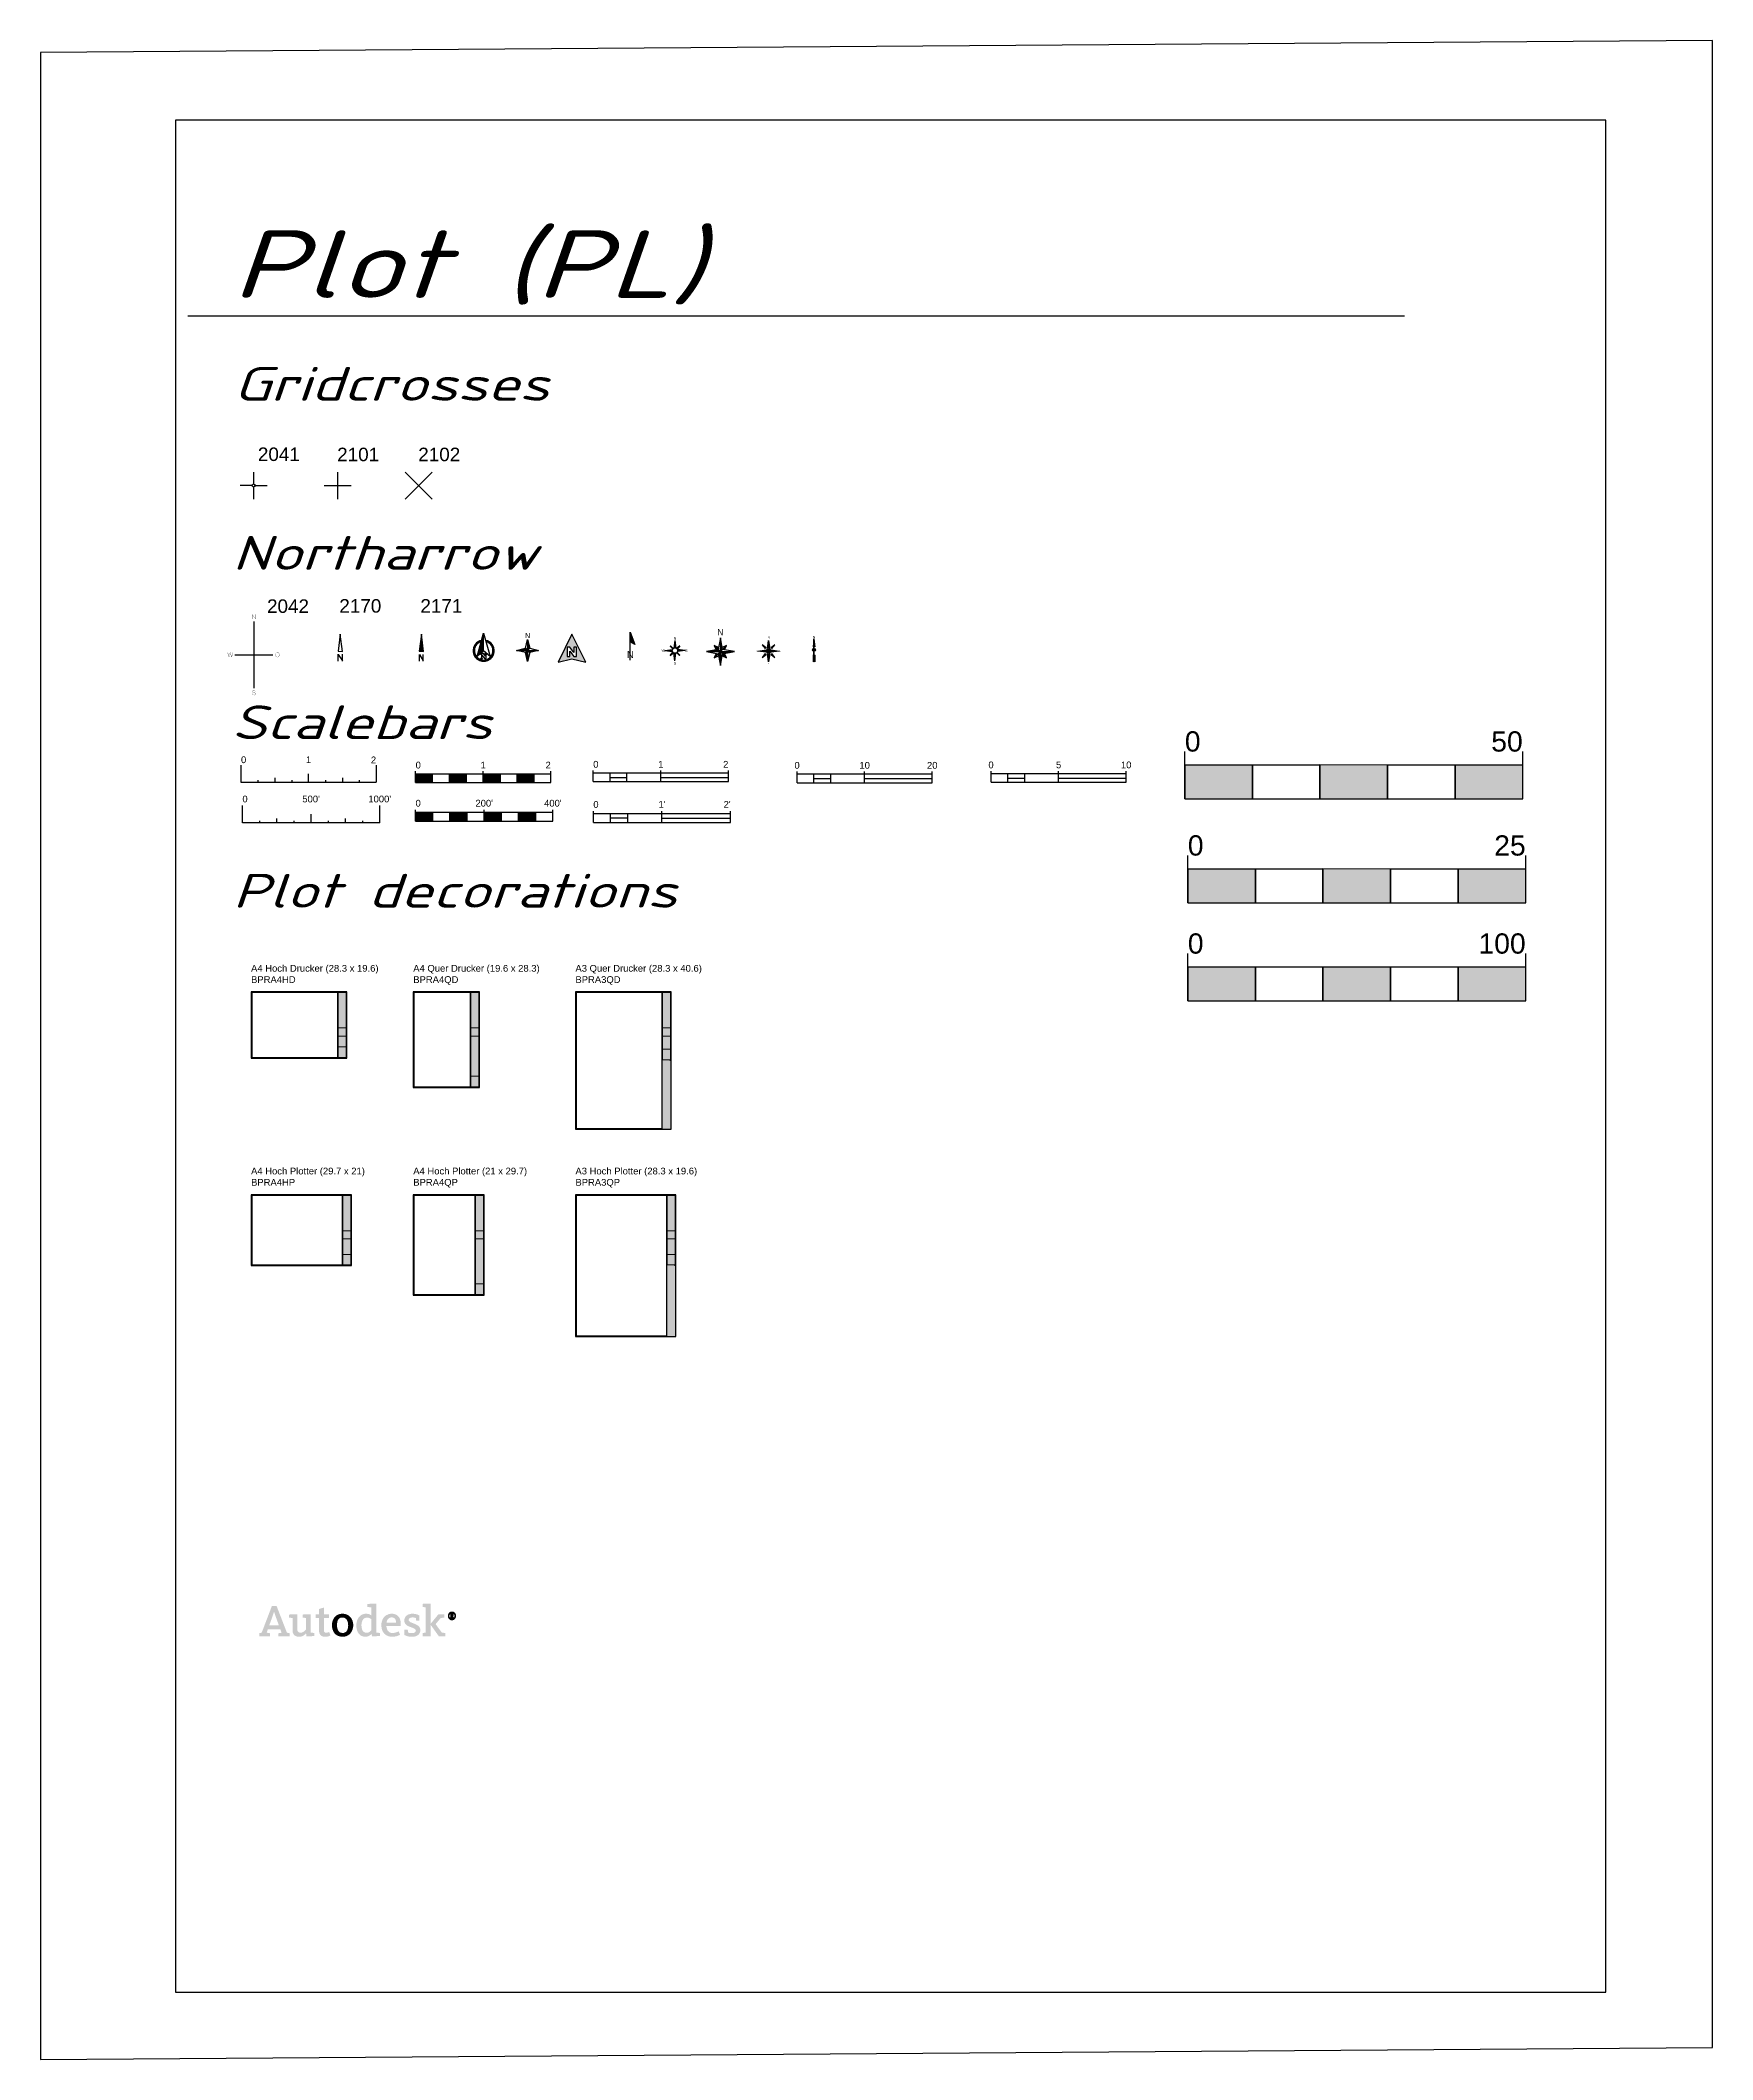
# Model space of a CAD drawing. Header units: metres. Extents: x -2 to 246, y 14 to 313.
import ezdxf
from ezdxf.enums import TextEntityAlignment as Align

# ---------------------------------------------------------------- set-up
doc = ezdxf.new("R2010")
doc.units = ezdxf.units.M
doc.header["$LTSCALE"] = 10
doc.header["$MEASUREMENT"] = 0
doc.layers.get('0').update_dxf_attribs({"linetype": 'CONTINUOUS'})
for name, color, linetype in [('ANSICHTSFENSTER', 255, 'CONTINUOUS'), ('C00-00-00-BLACK', 7, 'CONTINUOUS'), ('PLANBESCHRIFTUNG', 7, 'CONTINUOUS'), ('PLANRAHMEN', 7, 'CONTINUOUS'), ('PZ-BLATTRAND-A4', 62, 'CONTINUOUS'), ('PZ-SYMBOLE', 7, 'CONTINUOUS'), ('PZ-TITEL-RAHMEN', 7, 'CONTINUOUS')]:
    doc.layers.add(name, color=color, linetype=linetype)
doc.styles.add('North Arrow Text', font='', dxfattribs={"height": 0.1})
doc.styles.add('Scale Bar', font='ARIAL.TTF')
doc.styles.get("Standard").update_dxf_attribs({"font": 'swissl.ttf'})
doc.styles.add('STYP23', font='swissl.ttf')
doc.styles.add('STYP54', font='isocpeui.ttf', dxfattribs={"width": 1.3})
doc.styles.get('North Arrow Text').set_extended_font_data('Bodoni MT')

msp = doc.modelspace()

# ---------------------------------------------------------------- texts
at = {"color": 7, "char_height": 1, "width": 20, "attachment_point": 1, "style": 'STYP23'}
for s, insert in [('A4 Hoch Drucker (28.3 x 19.6)\\PBPRA4HD', (29.34, 175.94)), ('A4 Quer Drucker (19.6 x 28.3)\\PBPRA4QD', (53.34, 175.94)), ('A3 Quer Drucker (28.3 x 40.6)\\PBPRA3QD', (77.34, 175.94)), ('A4 Hoch Plotter (29.7 x 21)\\PBPRA4HP', (29.34, 145.94)), ('A4 Hoch Plotter (21 x 29.7)\\PBPRA4QP', (53.34, 145.94)), ('A3 Hoch Plotter (28.3 x 19.6)\\PBPRA3QP', (77.34, 145.94))]:
    msp.add_mtext(s, dxfattribs=dict(at, insert=insert))
at = {"layer": 'PZ-SYMBOLE', "style": 'STYP54', "width": 1.3}
for s, height, p in [('Plot (PL)', 10, (26.49, 274.64)), ('Gridcrosses', 5, (26.74, 259.42)), ('Northarrow', 5, (26.57, 234.41)), ('Scalebars', 5, (26.47, 209.35)), ('Plot decorations', 5, (26.62, 184.41))]:
    msp.add_text(s, height=height, dxfattribs=at).set_placement(p)
at = {"layer": 'PZ-SYMBOLE', "style": 'STYP23'}
for s, p in [('2041', (30.35, 250.51)), ('2101', (42.08, 250.48)), ('2102', (54.08, 250.48)), ('2170', (42.4, 228.07)), ('2171', (54.4, 228.07)), ('2042', (31.7, 228.03))]:
    msp.add_text(s, height=2, dxfattribs=at).set_placement(p)

# ---------------------------------------------------------------- blocks, each defined once
blk = doc.blocks.new('BAV2041')
at = {"color": 0, "lineweight": -2}
for points in [[(-0.05715, 0), (-0.5, 0)], [(0, 0.5), (0, 0.05715)], [(0.05715, 0), (0.5, 0)], [(0, -0.05715), (0, -0.5)]]:
    blk.add_lwpolyline(points, dxfattribs=at)
blk.add_lwpolyline([(0, 0.05715, -1), (0, -0.05715, -1)], format="xyb", close=True, dxfattribs=at)
blk = doc.blocks.new('BAV2101')
at = {"color": 0, "lineweight": -2}
for points in [[(-0.5, 0), (0.5, 0)], [(0, 0.5), (0, -0.5)]]:
    blk.add_lwpolyline(points, dxfattribs=at)
blk = doc.blocks.new('BAV2102')
at = {"color": 0, "lineweight": -2}
for points in [[(-0.5, 0.5), (0.5, -0.5)], [(-0.5, -0.5), (0.5, 0.5)]]:
    blk.add_lwpolyline(points, dxfattribs=at)
blk = doc.blocks.new('BAV2170')
at = {"color": 0, "lineweight": -2}
for points in [[(0, 0.5), (-0.079, -0.136), (0.078, -0.137), (0, 0.5)], [(-0.079, -0.498), (-0.079, -0.246)], [(-0.078, -0.251), (0.077, -0.492)], [(0.078, -0.498), (0.078, -0.246)]]:
    blk.add_lwpolyline(points, dxfattribs=at)
blk = doc.blocks.new('BAV2171')
blk.add_hatch(color=0).paths.add_polyline_path([(0, 0.5), (-0.079, -0.136), (0.078, -0.137)])
at = {"color": 0, "lineweight": -2}
for points in [[(0, 0.5), (-0.079, -0.136), (0.078, -0.137), (0, 0.5)], [(-0.072, -0.5), (-0.072, -0.248)], [(-0.07, -0.256), (0.069, -0.492)], [(0.071, -0.5), (0.071, -0.248)]]:
    blk.add_lwpolyline(points, dxfattribs=at)
blk = doc.blocks.new('BAV2042')
for points in [[(0.021, 0.498), (0.019, 0.498), (0.019, 0.444), (-0.017, 0.498), (-0.02, 0.498), (-0.02, 0.441), (-0.017, 0.441), (-0.017, 0.494), (0.019, 0.441), (0.021, 0.441), (0.021, 0.441)], [(-0.258, 0.028), (-0.261, 0.028), (-0.276, -0.025), (-0.289, 0.028), (-0.294, 0.028), (-0.308, -0.025), (-0.321, 0.028), (-0.325, 0.028), (-0.31, -0.029), (-0.307, -0.029), (-0.292, 0.026), (-0.277, -0.029), (-0.273, -0.029)], [(-0.013, -0.458, -0.236818), (-0.011, -0.445, -0.240786), (0.004, -0.441, -0.403829), (0.017, -0.454), (0.019, -0.454, 0.2963), (0.01, -0.44, 0.073846), (0, -0.438, 0.053013), (-0.007, -0.439, 0.120449), (-0.013, -0.443, 0.289828), (-0.016, -0.46, 0.213015), (-0.007, -0.466), (0.006, -0.47, -0.08684), (0.015, -0.474, -0.245599), (0.017, -0.487, -0.29605), (0.003, -0.496, -0.450324), (-0.016, -0.48), (-0.019, -0.48, 0.09902), (-0.018, -0.485, 0.295923), (-0.006, -0.497, 0.196772), (0.014, -0.495, 0.459104), (0.017, -0.472, 0.086619), (0.007, -0.467), (-0.006, -0.464, -0.213743)]]:
    blk.add_hatch(color=0).paths.add_polyline_path(points)
h = blk.add_hatch(color=0)
edge = h.paths.add_edge_path()
edge.add_spline(control_points=[(0.289, 0.03), (0.281, 0.03), (0.273, 0.025), (0.26, 0.004), (0.264, -0.018), (0.29, -0.035), (0.309, -0.026), (0.318, 0.007), (0.308, 0.027), (0.292, 0.03), (0.29, 0.03), (0.289, 0.03)], knot_values=[0, 0, 0, 0, 0.94101, 0.94101, 2.665602, 2.665602, 4.390193, 4.390193, 6.114785, 6.114785, 6.283185, 6.283185, 6.283185, 6.283185], degree=3, periodic=0)
edge = h.paths.add_edge_path(flags=16)
edge.add_ellipse((0.289, 0), major_axis=(0, 0.027), ratio=0.841727, start_angle=0, end_angle=360)
at = {"color": 0, "lineweight": -2}
for points in [[(0, 0.412), (0, 0)], [(-0.235, 0), (0, 0)], [(0, 0), (0, -0.412)], [(0, 0), (0.235, 0)]]:
    blk.add_lwpolyline(points, dxfattribs=at)
blk = doc.blocks.new('BPRA4HD')
at = {"layer": 'PZ-SYMBOLE'}
h = blk.add_hatch(color=255, dxfattribs=at)
h.paths.add_polyline_path([(0, -196), (283, -196), (283, 0), (0, 0)])
h.paths.add_polyline_path([(2, -2), (2, -194), (256.5, -194), (256.5, -2)], flags=16)
at = {"layer": 'ANSICHTSFENSTER', "color": 255}
blk.add_lwpolyline([(2, -2), (2, -194), (256.5, -194), (256.5, -2)], close=True, dxfattribs=at)
at = {"layer": 'PLANBESCHRIFTUNG', "color": 7, "lineweight": 18}
for p, q in [((257.5, -106.6), (281, -106.6)), ((257.5, -131), (281, -131)), ((257.5, -162.5), (281, -162.5))]:
    blk.add_line(p, q, dxfattribs=at)
blk.add_lwpolyline([(257.5, -2), (257.5, -194), (281, -194), (281, -2)], close=True, dxfattribs=at)
at = {"layer": 'PLANRAHMEN', "color": 7, "lineweight": 18}
for points in [[(0, 0), (4, 0)], [(0, 0), (0, -4.1)], [(283, 0), (278.9, 0)], [(283, 0), (283, -4.1)]]:
    blk.add_lwpolyline(points, dxfattribs=at)
at = {"layer": 'PLANRAHMEN', "lineweight": 18}
for points in [[(0, -196), (0, -191.9)], [(0, -196), (4, -196)], [(283, -196), (278.9, -196)], [(283, -196), (283, -191.9)]]:
    blk.add_lwpolyline(points, dxfattribs=at)
at = {"layer": 'PZ-SYMBOLE', "color": 255}
blk.add_lwpolyline([(0, -196), (283, -196), (283, 0), (0, 0)], close=True, dxfattribs=at)
blk = doc.blocks.new('BPRA4QD')
at = {"layer": 'PZ-SYMBOLE'}
h = blk.add_hatch(color=255, dxfattribs=at)
h.paths.add_polyline_path([(0, -283), (196, -283), (196, 0), (0, 0)])
h.paths.add_polyline_path([(2, -2), (2, -281), (169.5, -281), (169.5, -2)], flags=16)
at = {"layer": 'ANSICHTSFENSTER', "color": 255}
blk.add_lwpolyline([(2, -2), (2, -281), (169.5, -281), (169.5, -2)], close=True, dxfattribs=at)
at = {"layer": 'PLANBESCHRIFTUNG', "color": 7, "lineweight": 18}
for p, q in [((170.5, -106.6), (194, -106.6)), ((170.5, -131), (194, -131)), ((170.5, -249.5), (194, -249.5))]:
    blk.add_line(p, q, dxfattribs=at)
blk.add_lwpolyline([(170.5, -2), (170.5, -281), (194, -281), (194, -2)], close=True, dxfattribs=at)
at = {"layer": 'PLANRAHMEN', "color": 7, "lineweight": 18}
for points in [[(0, 0), (4, 0)], [(0, 0), (0, -4.1)], [(196, 0), (191.9, 0)], [(196, 0), (196, -4.1)]]:
    blk.add_lwpolyline(points, dxfattribs=at)
at = {"layer": 'PLANRAHMEN', "lineweight": 18}
for points in [[(0, -283), (0, -278.9)], [(0, -283), (4, -283)], [(196, -283), (191.9, -283)], [(196, -283), (196, -278.9)]]:
    blk.add_lwpolyline(points, dxfattribs=at)
at = {"layer": 'PZ-SYMBOLE', "color": 255}
blk.add_lwpolyline([(0, -283), (196, -283), (196, 0), (0, 0)], close=True, dxfattribs=at)
blk = doc.blocks.new('BPRA3QD')
at = {"layer": 'PZ-SYMBOLE'}
h = blk.add_hatch(color=255, dxfattribs=at)
h.paths.add_polyline_path([(0, -406), (283, -406), (283, 0), (0, 0)])
h.paths.add_polyline_path([(2, -2), (2, -404), (256.5, -404), (256.5, -2)], flags=16)
at = {"layer": 'ANSICHTSFENSTER', "color": 255}
blk.add_lwpolyline([(2, -2), (2, -404), (256.5, -404), (256.5, -2)], close=True, dxfattribs=at)
at = {"layer": 'PLANBESCHRIFTUNG', "color": 7, "lineweight": 18}
for p, q in [((257.5, -106.6), (281, -106.6)), ((257.5, -131), (281, -131)), ((257.5, -169.5), (281, -169.5))]:
    blk.add_line(p, q, dxfattribs=at)
blk.add_lwpolyline([(257.5, -2), (257.5, -201), (281, -201), (281, -2)], close=True, dxfattribs=at)
at = {"layer": 'PLANRAHMEN', "color": 7, "lineweight": 18}
for points in [[(0, 0), (4, 0)], [(0, 0), (0, -4.1)], [(283, 0), (278.9, 0)], [(283, 0), (283, -4.1)]]:
    blk.add_lwpolyline(points, dxfattribs=at)
at = {"layer": 'PLANRAHMEN', "lineweight": 18}
for points in [[(0, -203), (0, -198.9)], [(0, -203), (4, -203)], [(0, -207.1), (0, -203)], [(283, -203), (278.9, -203)], [(283, -203), (283, -198.9)], [(283, -207.1), (283, -203)], [(0, -406), (0, -401.9)], [(0, -406), (4, -406)], [(283, -406), (278.9, -406)], [(283, -406), (283, -401.9)]]:
    blk.add_lwpolyline(points, dxfattribs=at)
at = {"layer": 'PZ-SYMBOLE', "color": 255}
blk.add_lwpolyline([(0, -406), (283, -406), (283, 0), (0, 0)], close=True, dxfattribs=at)
blk = doc.blocks.new('BPRA3QP')
at = {"layer": 'PZ-SYMBOLE'}
h = blk.add_hatch(color=255, dxfattribs=at)
h.paths.add_polyline_path([(0, -420), (297, -420), (297, 0), (0, 0)])
h.paths.add_polyline_path([(2, -2), (2, -418), (270.5, -418), (270.5, -2)], flags=16)
at = {"layer": 'ANSICHTSFENSTER', "color": 255}
blk.add_lwpolyline([(2, -2), (2, -418), (270.5, -418), (270.5, -2)], close=True, dxfattribs=at)
at = {"layer": 'PLANBESCHRIFTUNG', "color": 7, "lineweight": 18}
for p, q in [((271.5, -106.6), (295, -106.6)), ((271.5, -131), (295, -131)), ((271.5, -176.5), (295, -176.5))]:
    blk.add_line(p, q, dxfattribs=at)
blk.add_lwpolyline([(271.5, -2), (271.5, -208), (295, -208), (295, -2)], close=True, dxfattribs=at)
at = {"layer": 'PLANRAHMEN', "color": 7, "lineweight": 18}
for points in [[(0, 0), (4, 0)], [(0, 0), (0, -4.1)], [(297, 0), (292.9, 0)], [(297, 0), (297, -4.1)]]:
    blk.add_lwpolyline(points, dxfattribs=at)
at = {"layer": 'PLANRAHMEN', "lineweight": 18}
for points in [[(0, -210), (0, -205.9)], [(0, -210), (4, -210)], [(0, -214.1), (0, -210)], [(297, -210), (292.9, -210)], [(297, -210), (297, -205.9)], [(297, -214.1), (297, -210)], [(0, -420), (0, -415.9)], [(297, -420), (297, -415.9)], [(0, -420), (4, -420)], [(297, -420), (292.9, -420)]]:
    blk.add_lwpolyline(points, dxfattribs=at)
at = {"layer": 'PZ-SYMBOLE', "color": 255}
blk.add_lwpolyline([(0, -420), (297, -420), (297, 0), (0, 0)], close=True, dxfattribs=at)
blk = doc.blocks.new('BPRA4HP')
at = {"layer": 'PZ-SYMBOLE'}
h = blk.add_hatch(color=255, dxfattribs=at)
h.paths.add_polyline_path([(0, -210), (297, -210), (297, 0), (0, 0)])
h.paths.add_polyline_path([(2, -2), (2, -208), (270.5, -208), (270.5, -2)], flags=16)
at = {"layer": 'ANSICHTSFENSTER', "color": 255}
blk.add_lwpolyline([(2, -2), (2, -208), (270.5, -208), (270.5, -2)], close=True, dxfattribs=at)
at = {"layer": 'PLANBESCHRIFTUNG', "color": 7, "lineweight": 18}
for p, q in [((271.5, -106.6), (295, -106.6)), ((271.5, -131), (295, -131)), ((271.5, -176.5), (295, -176.5))]:
    blk.add_line(p, q, dxfattribs=at)
blk.add_lwpolyline([(271.5, -2), (271.5, -208), (295, -208), (295, -2)], close=True, dxfattribs=at)
at = {"layer": 'PLANRAHMEN', "color": 7, "lineweight": 18}
for points in [[(0, 0), (4, 0)], [(0, 0), (0, -4.1)], [(297, 0), (292.9, 0)], [(297, 0), (297, -4.1)]]:
    blk.add_lwpolyline(points, dxfattribs=at)
at = {"layer": 'PLANRAHMEN', "lineweight": 18}
for points in [[(0, -210), (0, -205.9)], [(0, -210), (4, -210)], [(297, -210), (292.9, -210)], [(297, -210), (297, -205.9)]]:
    blk.add_lwpolyline(points, dxfattribs=at)
at = {"layer": 'PZ-SYMBOLE', "color": 255}
blk.add_lwpolyline([(0, -210), (297, -210), (297, 0), (0, 0)], close=True, dxfattribs=at)
blk = doc.blocks.new('BPRA4QP')
at = {"layer": 'PZ-SYMBOLE'}
h = blk.add_hatch(color=255, dxfattribs=at)
h.paths.add_polyline_path([(0, -297), (210, -297), (210, 0), (0, 0)])
h.paths.add_polyline_path([(2, -2), (2, -295), (183.5, -295), (183.5, -2)], flags=16)
at = {"layer": 'ANSICHTSFENSTER', "color": 255}
blk.add_lwpolyline([(2, -2), (2, -295), (183.5, -295), (183.5, -2)], close=True, dxfattribs=at)
at = {"layer": 'PLANBESCHRIFTUNG', "color": 7, "lineweight": 18}
for p, q in [((184.5, -106.6), (208, -106.6)), ((184.5, -131), (208, -131)), ((184.5, -263.5), (208, -263.5))]:
    blk.add_line(p, q, dxfattribs=at)
blk.add_lwpolyline([(184.5, -2), (184.5, -295), (208, -295), (208, -2)], close=True, dxfattribs=at)
at = {"layer": 'PLANRAHMEN', "color": 7, "lineweight": 18}
for points in [[(0, 0), (4, 0)], [(0, 0), (0, -4.1)], [(210, 0), (205.9, 0)], [(210, 0), (210, -4.1)]]:
    blk.add_lwpolyline(points, dxfattribs=at)
at = {"layer": 'PLANRAHMEN', "lineweight": 18}
for points in [[(0, -297), (0, -292.9)], [(0, -297), (4, -297)], [(210, -297), (205.9, -297)], [(210, -297), (210, -292.9)]]:
    blk.add_lwpolyline(points, dxfattribs=at)
at = {"layer": 'PZ-SYMBOLE', "color": 255}
blk.add_lwpolyline([(0, -297), (210, -297), (210, 0), (0, 0)], close=True, dxfattribs=at)
blk = doc.blocks.new('*U50')
for p, q in [((0, 0.125), (0, 0.165)), ((2, 0.125), (0, 0.125)), ((0, 0), (0, 0.125)), ((0, 0), (2, 0)), ((0.25, 0), (0.25, 0.125)), ((0.25, 0.063), (0.5, 0.063)), ((0.5, 0), (0.5, 0.125)), ((1, 0.125), (1, 0.165)), ((1, 0), (1, 0.125)), ((1, 0.06), (2, 0.06)), ((2, 0.125), (2, 0.165)), ((2, 0), (2, 0.125))]:
    blk.add_line(p, q)
at = {"style": 'Scale Bar'}
for s, p in [('0', (0.039, 0.257)), ('1', (1, 0.257))]:
    blk.add_text(s, height=0.1, dxfattribs=at).set_placement(p, align=Align.MIDDLE_CENTER)
blk.add_text('2', height=0.1, dxfattribs=at).set_placement((2, 0.257), align=Align.MIDDLE_RIGHT)
blk = doc.blocks.new('*U49')
for points in [[(0.25, 0.125), (0, 0.125), (0, 0), (0.25, 0)], [(0.75, 0), (0.75, 0.125), (0.5, 0.125), (0.5, 0)], [(1.25, 0), (1.25, 0.125), (1, 0.125), (1, 0)], [(1.5, 0.125), (1.5, 0), (1.75, 0), (1.75, 0.125)]]:
    blk.add_hatch(color=0).paths.add_polyline_path(points)
for p, q in [((0, 0.125), (0, 0.165)), ((2, 0.125), (0, 0.125)), ((0, 0), (0, 0.125)), ((0, 0), (2, 0)), ((0.25, 0), (0.25, 0.125)), ((0.5, 0), (0.5, 0.125)), ((0.75, 0.125), (0.75, 0)), ((1, 0.125), (1, 0.165)), ((1, 0), (1, 0.125)), ((1.25, 0.125), (1.25, 0)), ((1.5, 0.125), (1.5, 0)), ((1.75, 0.125), (1.75, 0)), ((2, 0.125), (2, 0.165)), ((2, 0), (2, 0.125))]:
    blk.add_line(p, q)
at = {"style": 'Scale Bar'}
for s, p in [('0', (0.039, 0.257)), ('1', (1, 0.257))]:
    blk.add_text(s, height=0.1, dxfattribs=at).set_placement(p, align=Align.MIDDLE_CENTER)
blk.add_text('2', height=0.1, dxfattribs=at).set_placement((2, 0.257), align=Align.MIDDLE_RIGHT)
blk = doc.blocks.new('*U48')
for p, q in [((0, 0.25), (0, 0)), ((0, 0), (2, 0)), ((0.25, 0.031), (0.25, 0)), ((0.5, 0.063), (0.5, 0)), ((0.75, 0.031), (0.75, 0)), ((1, 0), (1, 0.125)), ((1.25, 0.031), (1.25, 0)), ((1.5, 0.063), (1.5, 0)), ((1.75, 0.031), (1.75, 0)), ((2, 0.25), (2, 0))]:
    blk.add_line(p, q)
at = {"style": 'Scale Bar'}
for s, p in [('0', (0.039, 0.332)), ('1', (1, 0.332))]:
    blk.add_text(s, height=0.1, dxfattribs=at).set_placement(p, align=Align.MIDDLE_CENTER)
blk.add_text('2', height=0.1, dxfattribs=at).set_placement((2, 0.33), align=Align.MIDDLE_RIGHT)
blk = doc.blocks.new('*U51')
for p, q in [((0, 0.125), (0, 0.165)), ((2, 0.125), (0, 0.125)), ((0, 0), (0, 0.125)), ((0, 0), (2, 0)), ((0.25, 0), (0.25, 0.125)), ((0.5, 0.062), (0.25, 0.062)), ((0.5, 0), (0.5, 0.125)), ((1, 0.125), (1, 0.165)), ((1, 0), (1, 0.125)), ((1, 0.062), (2, 0.062)), ((2, 0.125), (2, 0.165)), ((2, 0), (2, 0.125))]:
    blk.add_line(p, q)
at = {"style": 'Scale Bar'}
for s, p in [('0', (0.038, 0.262)), ("1'", (1, 0.262))]:
    blk.add_text(s, height=0.0984, dxfattribs=at).set_placement(p, align=Align.MIDDLE_CENTER)
blk.add_text("2'", height=0.0984, dxfattribs=at).set_placement((2, 0.262), align=Align.MIDDLE_RIGHT)
blk = doc.blocks.new('*U52')
for points in [[(0, 0.125), (0, 0), (0.25, 0), (0.25, 0.125)], [(0.75, 0), (0.75, 0.125), (0.5, 0.125), (0.5, 0)], [(1.25, 0), (1.25, 0.125), (1, 0.125), (1, 0)], [(1.75, 0), (1.75, 0.125), (1.5, 0.125), (1.5, 0)]]:
    blk.add_hatch(color=0).paths.add_polyline_path(points)
for p, q in [((0, 0.125), (0, 0.165)), ((2, 0.125), (0, 0.125)), ((0, 0), (0, 0.125)), ((0, 0), (2, 0)), ((0.25, 0), (0.25, 0.125)), ((0.5, 0), (0.5, 0.125)), ((0.75, 0), (0.75, 0.125)), ((1, 0.125), (1, 0.165)), ((1, 0), (1, 0.125)), ((1.25, 0), (1.25, 0.125)), ((1.5, 0), (1.5, 0.125)), ((1.75, 0), (1.75, 0.125)), ((2, 0.125), (2, 0.165)), ((2, 0), (2, 0.125))]:
    blk.add_line(p, q)
at = {"style": 'Scale Bar'}
for s, p in [('0', (0.038, 0.262)), ("200'", (1, 0.262)), ("400'", (2, 0.262))]:
    blk.add_text(s, height=0.0984, dxfattribs=at).set_placement(p, align=Align.MIDDLE_CENTER)
blk = doc.blocks.new('*U53')
for p, q in [((0, 0), (0, 0.25)), ((2, 0), (0, 0)), ((0.25, 0.031), (0.25, 0)), ((0.5, 0), (0.5, 0.062)), ((0.75, 0.031), (0.75, 0)), ((1, 0), (1, 0.125)), ((1.25, 0.031), (1.25, 0)), ((1.5, 0), (1.5, 0.062)), ((1.75, 0.031), (1.75, 0)), ((2, 0), (2, 0.25))]:
    blk.add_line(p, q)
at = {"style": 'Scale Bar'}
for s, p in [('0', (0.038, 0.347)), ("500'", (1, 0.347)), ("1000'", (2, 0.347))]:
    blk.add_text(s, height=0.0984, dxfattribs=at).set_placement(p, align=Align.MIDDLE_CENTER)
blk = doc.blocks.new('Arrow3')
at = {"linetype": 'ByBlock', "lineweight": -2}
h = blk.add_hatch(color=0, dxfattribs=at)
h.paths.add_polyline_path([(0, 0.21), (0, 0.071), (0.015, 0.057)])
h.paths.add_polyline_path([(-0.016, -0.238), (0, -0.223), (0, -0.091), (-0.016, -0.107)])
at = {"color": 0, "linetype": 'ByBlock', "lineweight": 35}
for points in [[(-0.035, 0), (0, 0), (0.035, 0)], [(0, 0.21), (0, -0.223)]]:
    blk.add_lwpolyline(points, dxfattribs=at)
at = {"color": 0, "linetype": 'ByBlock', "lineweight": -2}
for points in [[(0, 0.21), (-0.015, 0.057), (0, 0.071)], [(0, 0.21), (0.015, 0.057), (0, 0.071)], [(0, -0.091), (-0.016, -0.107), (-0.016, -0.238), (0, -0.223)], [(0, -0.091), (0.016, -0.107), (0.016, -0.238), (0, -0.223)]]:
    blk.add_lwpolyline(points, dxfattribs=at)
for radius in [0.0268, 0.0135]:
    blk.add_circle((0, 0), radius, dxfattribs=at)
at = {"color": 0, "linetype": 'ByBlock', "style": 'North Arrow Text'}
blk.add_text('N', height=0.0453, dxfattribs=at).set_placement((0, 0.21), align=Align.BOTTOM_CENTER)
blk = doc.blocks.new('Arrow4')
at = {"linetype": 'ByBlock', "lineweight": -2}
h = blk.add_hatch(color=0, dxfattribs=at)
h.set_gradient(color1=(121, 104, 125), one_color=1, tint=1, name='INVCYLINDER')
h.paths.add_polyline_path([(0, 0.339), (-0.267, -0.204), (0, -0.136), (0.267, -0.204)])
h.paths.add_polyline_path([(0.09, -0.089), (0.036, -0.089), (-0.04, 0.013), (-0.04, -0.089), (-0.093, -0.089), (-0.093, 0.092), (-0.04, 0.092), (0.039, -0.015), (0.039, 0.092), (0.09, 0.092)], flags=16)
at = {"color": 0, "linetype": 'ByBlock', "lineweight": -2}
for points in [[(0, 0.339), (-0.267, -0.204), (0, -0.136), (0.267, -0.204)], [(0.09, -0.089), (0.09, 0.092), (0.039, 0.092), (0.039, -0.015), (-0.04, 0.092), (-0.093, 0.092), (-0.093, -0.089), (-0.04, -0.089), (-0.04, 0.013), (0.036, -0.089)]]:
    blk.add_lwpolyline(points, close=True, dxfattribs=at)
blk = doc.blocks.new('Arrow5')
at = {"linetype": 'ByBlock', "lineweight": -2}
h = blk.add_hatch(color=0, dxfattribs=at)
h.paths.add_polyline_path([(-0.019, 0.049, -0.188388), (0.019, 0.049), (0, 0.197)])
h.paths.add_polyline_path([(0.049, 0.019, -0.093373), (0.052, 0, -0.093373), (0.049, -0.019), (0.197, 0)])
h.paths.add_polyline_path([(0, -0.197), (0.019, -0.049, -0.188388), (-0.019, -0.049)])
h.paths.add_polyline_path([(-0.049, -0.019, -0.093373), (-0.052, 0, -0.093373), (-0.049, 0.019), (-0.197, 0)])
h = blk.add_hatch(color=253, dxfattribs=at)
h.paths.add_polyline_path([(-0.093, 0.093), (-0.043, 0.029, -0.100237), (-0.029, 0.043)])
h.paths.add_polyline_path([(0.093, 0.093), (0.029, 0.043, -0.100237), (0.043, 0.029)])
h.paths.add_polyline_path([(0.093, -0.093), (0.043, -0.029, -0.100237), (0.029, -0.043)])
h.paths.add_polyline_path([(-0.029, -0.043, -0.100237), (-0.043, -0.029), (-0.093, -0.093)])
at = {"color": 0, "linetype": 'ByBlock', "lineweight": -2}
for points in [[(-0.197, 0), (-0.049, 0.019)], [(-0.197, 0), (-0.049, -0.019)], [(-0.093, 0.093), (-0.043, 0.029)], [(-0.093, 0.093), (-0.029, 0.043)], [(0, 0.197), (-0.019, 0.049)], [(0, 0.197), (0.019, 0.049)], [(0.093, 0.093), (0.029, 0.043)], [(0.093, 0.093), (0.043, 0.029)], [(0.197, 0), (0.049, 0.019)], [(0.197, 0), (0.049, -0.019)], [(-0.093, -0.093), (-0.043, -0.029)], [(-0.093, -0.093), (-0.029, -0.043)], [(0, -0.197), (-0.019, -0.049)], [(0, -0.197), (0.019, -0.049)], [(0.093, -0.093), (0.029, -0.043)], [(0.093, -0.093), (0.043, -0.029)]]:
    blk.add_lwpolyline(points, dxfattribs=at)
blk.add_circle((0, 0), 0.0522, dxfattribs=at)
at = {"color": 0, "linetype": 'ByBlock', "lineweight": -2, "style": 'North Arrow Text'}
blk.add_text('W', height=0.0496, dxfattribs=at).set_placement((-0.196, 0), align=Align.MIDDLE_RIGHT)
for s, p in [('N', (0, 0.197)), ('S', (0, -0.286))]:
    blk.add_text(s, height=0.0496, dxfattribs=at).set_placement(p, align=Align.BOTTOM_CENTER)
blk.add_text('E', height=0.0496, dxfattribs=at).set_placement((0.201, 0), align=Align.MIDDLE_LEFT)
blk = doc.blocks.new('Arrow6')
at = {"linetype": 'ByBlock', "lineweight": -2}
blk.add_hatch(color=0, dxfattribs=at).paths.add_polyline_path([(0.039, 0.2), (0.046, 0.176, -7.796187), (-0.046, 0.176), (-0.039, 0.2, 10.408897)])
h = blk.add_hatch(dxfattribs=at)
h.set_pattern_fill('ANSI31', color=0, scale=0.063203, style=0)
h.set_pattern_definition([(45, (-0.4347436, -0.385449), (-0.0055864, 0.0055864), [])])
h.paths.add_polyline_path([(0, 0.339), (-0.128, -0.116), (0, 0)])
at = {"color": 0, "linetype": 'ByBlock', "lineweight": -2}
blk.add_line((0, 0), (0, 0.339), dxfattribs=at)
for points in [[(-0.128, -0.116), (0, 0.339), (0.128, -0.116), (0, 0)], [(-0.004, -0.057), (-0.061, -0.057), (-0.061, -0.066), (-0.045, -0.066), (-0.045, -0.152), (-0.061, -0.152), (-0.061, -0.159), (-0.02, -0.159), (-0.02, -0.152), (-0.034, -0.152), (-0.034, -0.087), (0.023, -0.159), (0.048, -0.159), (0.048, -0.066), (0.061, -0.066), (0.061, -0.057), (0.02, -0.057), (0.02, -0.066), (0.037, -0.066), (0.037, -0.109)]]:
    blk.add_lwpolyline(points, close=True, dxfattribs=at)
for radius, start, end in [(0.204, 100.9753, 79.0247), (0.181, 104.6186, 75.3814)]:
    blk.add_arc((0, 0), radius, start, end, dxfattribs=at)
blk = doc.blocks.new('Arrow7')
at = {"linetype": 'ByBlock', "lineweight": -2}
h = blk.add_hatch(color=0, dxfattribs=at)
h.paths.add_polyline_path([(0, 0.213), (0, 0), (0.041, 0.041)])
h.paths.add_polyline_path([(0, 0), (-0.041, 0.041), (-0.213, 0)])
h.paths.add_polyline_path([(0, -0.213), (0, 0), (-0.041, -0.041)])
h.paths.add_polyline_path([(0, 0), (0.041, -0.041), (0.213, 0)])
at = {"color": 0, "linetype": 'ByBlock', "lineweight": -2}
blk.add_lwpolyline([(0, 0.213), (0.041, 0.041), (0.213, 0), (0.041, -0.041), (0, -0.213), (-0.041, -0.041), (-0.213, 0), (-0.041, 0.041)], close=True, dxfattribs=at)
for points in [[(-0.213, 0), (0, 0), (0.213, 0)], [(-0.041, 0.041), (0, 0)], [(0, 0), (-0.041, -0.041)], [(0, 0.213), (0, 0), (0, -0.213)], [(0.041, 0.041), (0, 0)], [(0, 0), (0.041, -0.041)]]:
    blk.add_lwpolyline(points, dxfattribs=at)
at = {"color": 0, "linetype": 'ByBlock', "lineweight": -2, "insert": (0, 0.24), "char_height": 0.1, "attachment_point": 8, "style": 'North Arrow Text'}
blk.add_mtext('N', dxfattribs=at)
blk = doc.blocks.new('Arrow8')
at = {"linetype": 'ByBlock'}
blk.add_hatch(color=0, dxfattribs=at).paths.add_polyline_path([(0, 0.437), (0, 0.251), (0.085, 0.196)])
at = {"color": 0, "linetype": 'ByBlock', "lineweight": 30}
blk.add_lwpolyline([(0, -0.105), (0, 0.437), (0.085, 0.196), (0, 0.251)], dxfattribs=at)
at = {"color": 0, "linetype": 'ByBlock', "style": 'North Arrow Text'}
blk.add_text('N', height=0.135, dxfattribs=at).set_placement((0.001, -0.104), align=Align.BOTTOM_CENTER)
blk = doc.blocks.new('Arrow9')
at = {"linetype": 'ByBlock', "lineweight": -2}
h = blk.add_hatch(dxfattribs=at)
h.set_pattern_fill('ANSI31', color=0, scale=0.070276, angle=90, style=0)
h.set_pattern_definition([(135, (0.390594, -0.375603), (-0.00621159, -0.00621159), [])])
h.paths.add_polyline_path([(-0.271, 0), (0, 0), (-0.044, 0.044)])
h = blk.add_hatch(dxfattribs=at)
h.set_pattern_fill('ANSI31', color=0, scale=0.070276, angle=213, style=0)
h.set_pattern_definition([(258, (0.390594, -0.375603), (0.00859256, -0.0018264), [])])
h.paths.add_polyline_path([(-0.118, 0.118), (-0.044, 0.044), (-0.037, 0.079)])
h = blk.add_hatch(dxfattribs=at)
h.set_pattern_fill('ANSI31', color=0, scale=0.070276, angle=180, style=0)
h.set_pattern_definition([(225, (0.375603, 0.390594), (0.00621159, -0.00621159), [])])
h.paths.add_polyline_path([(0, -0.271), (0, 0), (-0.044, -0.044)])
h = blk.add_hatch(dxfattribs=at)
h.set_pattern_fill('ANSI31', color=0, scale=0.070276, style=0)
h.set_pattern_definition([(45, (-0.375603, -0.390594), (-0.00621159, 0.00621159), [])])
h.paths.add_polyline_path([(0, 0), (0.044, 0.044), (0, 0.271)])
h = blk.add_hatch(dxfattribs=at)
h.set_pattern_fill('ANSI31', color=0, scale=0.070276, angle=-90, style=0)
h.set_pattern_definition([(315, (-0.390594, 0.375603), (0.00621159, 0.00621159), [])])
h.paths.add_polyline_path([(0.271, 0), (0, 0), (0.044, -0.044)])
h = blk.add_hatch(dxfattribs=at)
h.set_pattern_fill('ANSI31', color=0, scale=0.070276, angle=123, style=0)
h.set_pattern_definition([(168, (-0.375603, -0.390594), (-0.0018264, -0.00859256), [])])
h.paths.add_polyline_path([(0.044, 0.044), (0.079, 0.037), (0.118, 0.118)])
h = blk.add_hatch(dxfattribs=at)
h.set_pattern_fill('ANSI31', color=0, scale=0.070276, angle=303, style=0)
h.set_pattern_definition([(348, (0.375603, 0.390594), (0.0018264, 0.00859256), [])])
h.paths.add_polyline_path([(-0.118, -0.118), (-0.044, -0.044), (-0.079, -0.037)])
h = blk.add_hatch(dxfattribs=at)
h.set_pattern_fill('ANSI31', color=0, scale=0.070276, angle=33, style=0)
h.set_pattern_definition([(78, (-0.390594, 0.375603), (-0.00859256, 0.0018264), [])])
h.paths.add_polyline_path([(0.118, -0.118), (0.044, -0.044), (0.037, -0.079)])
at = {"color": 0, "linetype": 'ByBlock', "lineweight": -2}
blk.add_lwpolyline([(0.044, -0.044), (0.271, 0), (0.044, 0.044), (0, 0.271), (-0.044, 0.044), (-0.271, 0), (-0.044, -0.044), (0, -0.271)], close=True, dxfattribs=at)
for points in [[(-0.271, 0), (0.271, 0)], [(0, 0), (-0.118, 0.118)], [(-0.037, 0.079), (-0.118, 0.118), (-0.079, 0.037)], [(0, 0), (-0.118, -0.118)], [(0, 0.271), (0, -0.271)], [(0, 0), (0.118, 0.118)], [(0, 0), (0.118, -0.118)], [(0.079, 0.037), (0.118, 0.118), (0.037, 0.079)], [(-0.079, -0.037), (-0.118, -0.118), (-0.037, -0.079)], [(0.037, -0.079), (0.118, -0.118), (0.079, -0.037)]]:
    blk.add_lwpolyline(points, dxfattribs=at)
at = {"color": 252, "linetype": 'ByBlock', "lineweight": -2, "insert": (0, 0.379), "char_height": 0.12, "attachment_point": 5, "style": 'North Arrow Text'}
blk.add_mtext('N', dxfattribs=at)
blk = doc.blocks.new('Arrow10')
at = {"linetype": 'ByBlock', "lineweight": -2}
h = blk.add_hatch(color=0, dxfattribs=at)
h.paths.add_polyline_path([(-0.022, 0.049, -0.216351), (0.022, 0.049), (0, 0.207)])
h.paths.add_polyline_path([(0.123, 0.123), (0.05, 0.065, -0.064898), (0.065, 0.05)])
h.paths.add_polyline_path([(0.049, -0.022), (0.207, 0), (0.049, 0.022, -0.216351)])
h.paths.add_polyline_path([(0.123, -0.123), (0.065, -0.05, -0.064898), (0.05, -0.065)])
h.paths.add_polyline_path([(0, -0.207), (0.022, -0.049, -0.216351), (-0.022, -0.049)])
h.paths.add_polyline_path([(-0.05, -0.065, -0.064898), (-0.065, -0.05), (-0.123, -0.123)])
h.paths.add_polyline_path([(-0.207, 0), (-0.049, -0.022, -0.216351), (-0.049, 0.022)])
h.paths.add_polyline_path([(-0.123, 0.123), (-0.065, 0.05, -0.064898), (-0.05, 0.065)])
blk.add_hatch(color=0, dxfattribs=at).paths.add_polyline_path([(-0.041, 0, 1), (0.041, 0, 1)])
at = {"color": 0, "linetype": 'ByBlock', "lineweight": -2}
for points in [[(-0.049, -0.022), (-0.207, 0), (-0.049, 0.022, 0.216351)], [(-0.065, 0.05, -0.064898), (-0.05, 0.065), (-0.123, 0.123)], [(-0.022, 0.049), (0, 0.207), (0.022, 0.049, 0.216351)], [(0.049, -0.022, 0.216351), (0.049, 0.022), (0.207, 0)], [(0.05, 0.065, -0.064898), (0.065, 0.05), (0.123, 0.123)], [(-0.05, -0.065, -0.064898), (-0.065, -0.05), (-0.123, -0.123)], [(-0.022, -0.049, 0.216351), (0.022, -0.049), (0, -0.207)], [(0.065, -0.05, -0.064898), (0.05, -0.065), (0.123, -0.123)]]:
    blk.add_lwpolyline(points, format="xyb", close=True, dxfattribs=at)
blk.add_circle((0, 0), 0.0409, dxfattribs=at)
at = {"color": 0, "linetype": 'ByBlock', "lineweight": -2, "style": 'North Arrow Text'}
for s, height, p in [('W', 0.02, (-0.23, -0.016)), ('N', 0.0417, (0.001, 0.232)), ('E', 0.02, (0.224, -0.017)), ('S', 0.02, (0.001, -0.26))]:
    blk.add_text(s, height=height, dxfattribs=at).set_placement(p, align=Align.BOTTOM_CENTER)
blk = doc.blocks.new('Scalebar_1000')
for p, q in [((0, 0.125), (0, 0.165)), ((2, 0.125), (0, 0.125)), ((0, 0), (0, 0.125)), ((0, 0), (2, 0)), ((0.25, 0), (0.25, 0.125)), ((0.25, 0.062), (0.5, 0.062)), ((0.5, 0), (0.5, 0.125)), ((1, 0.125), (1, 0.165)), ((1, 0), (1, 0.125)), ((1, 0.06), (2, 0.06)), ((2, 0.125), (2, 0.165)), ((2, 0), (2, 0.125))]:
    blk.add_line(p, q)
at = {"style": 'Scale Bar'}
for s, p in [('0', (0, 0.257)), ('10', (1, 0.257)), ('20', (2, 0.257))]:
    blk.add_text(s, height=0.1, dxfattribs=at).set_placement(p, align=Align.MIDDLE_CENTER)
blk = doc.blocks.new('Scalebar_500')
for p, q in [((0, 1.25), (0, 1.65)), ((20, 1.25), (0, 1.25)), ((0, 0), (0, 1.25)), ((0, 0), (20, 0)), ((2.5, 0), (2.5, 1.25)), ((2.5, 0.62), (5, 0.62)), ((5, 0), (5, 1.25)), ((10, 1.25), (10, 1.65)), ((10, 0), (10, 1.25)), ((10, 0.6), (20, 0.6)), ((20, 1.25), (20, 1.65)), ((20, 0), (20, 1.25))]:
    blk.add_line(p, q)
at = {"style": 'Scale Bar'}
for s, p in [('0', (0, 2.57)), ('5', (10, 2.57)), ('10', (20, 2.57))]:
    blk.add_text(s, height=1, dxfattribs=at).set_placement(p, align=Align.MIDDLE_CENTER)
blk = doc.blocks.new('Topobase_Scalebar_1000')
at = {"layer": 'PZ-SYMBOLE'}
h = blk.add_hatch(color=256, dxfattribs=at)
h.dxf.hatch_style = 1
h.paths.add_polyline_path([(10, 0), (10, 5), (0, 5), (0, 0)])
h = blk.add_hatch(color=256, dxfattribs=at)
h.dxf.hatch_style = 1
h.paths.add_polyline_path([(30, 0), (30, 5), (20, 5.02), (20, 0)])
h = blk.add_hatch(color=256, dxfattribs=at)
h.dxf.hatch_style = 1
h.paths.add_polyline_path([(40, 5), (40, 0), (50, 0), (50, 5)])
for p, q in [((0, 0), (0, 7)), ((50, 0), (50, 7)), ((10, 0), (10, 0))]:
    blk.add_line(p, q, dxfattribs=at)
for points in [[(0, 0), (10, 0), (10, 5), (0, 5)], [(10, 0), (20, 0), (20, 5), (10, 5)], [(20, 0), (30, 0), (30, 5), (20, 5.02)], [(30, 0), (40, 0), (40, 5), (30, 5)], [(40, 0), (50, 0), (50, 5), (40, 5)]]:
    blk.add_lwpolyline(points, close=True, dxfattribs=at)
blk.add_text('0', height=3, dxfattribs=at).set_placement((0, 7))
blk.add_text('50', height=3, dxfattribs=at).set_placement((50, 7), align=Align.RIGHT)
blk = doc.blocks.new('Topobase_Scalebar_500')
at = {"layer": 'PZ-SYMBOLE'}
h = blk.add_hatch(color=256, dxfattribs=at)
h.dxf.hatch_style = 1
h.paths.add_polyline_path([(10, 0), (10, 5), (0, 5), (0, 0)])
h = blk.add_hatch(color=256, dxfattribs=at)
h.dxf.hatch_style = 1
h.paths.add_polyline_path([(30, 0), (30, 5), (20, 5.02), (20, 0)])
h = blk.add_hatch(color=256, dxfattribs=at)
h.dxf.hatch_style = 1
h.paths.add_polyline_path([(40, 5), (40, 0), (50, 0), (50, 5)])
for p, q in [((0, 0), (0, 7)), ((50, 0), (50, 7)), ((10, 0), (10, 0))]:
    blk.add_line(p, q, dxfattribs=at)
for points in [[(0, 0), (10, 0), (10, 5), (0, 5)], [(10, 0), (20, 0), (20, 5), (10, 5)], [(20, 0), (30, 0), (30, 5), (20, 5.02)], [(30, 0), (40, 0), (40, 5), (30, 5)], [(40, 0), (50, 0), (50, 5), (40, 5)]]:
    blk.add_lwpolyline(points, close=True, dxfattribs=at)
blk.add_text('0', height=3, dxfattribs=at).set_placement((0, 7))
blk.add_text('25', height=3, dxfattribs=at).set_placement((50, 7), align=Align.RIGHT)
blk = doc.blocks.new('Topobase_Scalebar_2000')
at = {"layer": 'PZ-SYMBOLE'}
h = blk.add_hatch(color=256, dxfattribs=at)
h.dxf.hatch_style = 1
h.paths.add_polyline_path([(10, 0), (10, 5), (0, 5), (0, 0)])
h = blk.add_hatch(color=256, dxfattribs=at)
h.dxf.hatch_style = 1
h.paths.add_polyline_path([(30, 0), (30, 5), (20, 5.02), (20, 0)])
h = blk.add_hatch(color=256, dxfattribs=at)
h.dxf.hatch_style = 1
h.paths.add_polyline_path([(40, 5), (40, 0), (50, 0), (50, 5)])
for p, q in [((0, 0), (0, 7)), ((50, 0), (50, 7)), ((10, 0), (10, 0))]:
    blk.add_line(p, q, dxfattribs=at)
for points in [[(0, 0), (10, 0), (10, 5), (0, 5)], [(10, 0), (20, 0), (20, 5), (10, 5)], [(20, 0), (30, 0), (30, 5), (20, 5.02)], [(30, 0), (40, 0), (40, 5), (30, 5)], [(40, 0), (50, 0), (50, 5), (40, 5)]]:
    blk.add_lwpolyline(points, close=True, dxfattribs=at)
blk.add_text('0', height=3, dxfattribs=at).set_placement((0, 7))
blk.add_text('100', height=3, dxfattribs=at).set_placement((50, 7), align=Align.RIGHT)
blk = doc.blocks.new('ADSKLogo')
at = {"linetype": 'Continuous'}
h = blk.add_hatch(color=256, dxfattribs=at)
h.dxf.hatch_style = 1
h.paths.add_polyline_path([(4.54, 0.43), (4.54, 0.44), (4.53, 0.44), (4.52, 0.44), (4.52, 0.44), (4.51, 0.44), (4.5, 0.44), (4.5, 0.45), (4.49, 0.45), (4.48, 0.45), (4.47, 0.45), (4.47, 0.45), (4.46, 0.46), (4.45, 0.46), (4.44, 0.46), (4.43, 0.46), (4.42, 0.46), (4.41, 0.47), (4.4, 0.47), (4.4, 0.47), (4.39, 0.47), (4.38, 0.47), (4.37, 0.48), (4.36, 0.48), (4.35, 0.48), (4.34, 0.48), (4.33, 0.48), (4.32, 0.49), (4.31, 0.49), (4.3, 0.49), (4.29, 0.49), (4.28, 0.49), (4.27, 0.49), (4.26, 0.49), (4.26, 0.5), (4.25, 0.5), (4.24, 0.5), (4.23, 0.5), (4.22, 0.5), (4.21, 0.5), (4.2, 0.5), (4.2, 0.5), (4.19, 0.5), (4.18, 0.51), (4.17, 0.51), (4.17, 0.51), (4.16, 0.51), (4.15, 0.51), (4.15, 0.51), (4.14, 0.51), (4.13, 0.51), (2.6, 4.46), (1.9, 4.46), (0.39, 0.51), (0.39, 0.51), (0.38, 0.51), (0.37, 0.51), (0.36, 0.5), (0.36, 0.5), (0.35, 0.5), (0.34, 0.5), (0.33, 0.5), (0.33, 0.5), (0.32, 0.5), (0.31, 0.5), (0.3, 0.5), (0.29, 0.49), (0.29, 0.49), (0.28, 0.49), (0.27, 0.49), (0.26, 0.49), (0.26, 0.49), (0.25, 0.49), (0.24, 0.49), (0.23, 0.48), (0.22, 0.48), (0.22, 0.48), (0.21, 0.48), (0.2, 0.48), (0.19, 0.48), (0.18, 0.48), (0.18, 0.47), (0.17, 0.47), (0.16, 0.47), (0.15, 0.47), (0.15, 0.47), (0.14, 0.47), (0.13, 0.46), (0.12, 0.46), (0.12, 0.46), (0.11, 0.46), (0.1, 0.46), (0.09, 0.46), (0.09, 0.45), (0.08, 0.45), (0.07, 0.45), (0.07, 0.45), (0.06, 0.45), (0.05, 0.44), (0.04, 0.44), (0.04, 0.44), (0.03, 0.44), (0.02, 0.44), (0.02, 0.43), (0.02, 0), (1.62, 0), (1.62, 0.43), (1.61, 0.44), (1.6, 0.44), (1.6, 0.44), (1.59, 0.44), (1.58, 0.44), (1.57, 0.45), (1.56, 0.45), (1.55, 0.45), (1.54, 0.45), (1.53, 0.45), (1.52, 0.46), (1.51, 0.46), (1.5, 0.46), (1.49, 0.46), (1.48, 0.46), (1.47, 0.47), (1.46, 0.47), (1.45, 0.47), (1.44, 0.47), (1.43, 0.47), (1.42, 0.48), (1.41, 0.48), (1.4, 0.48), (1.39, 0.48), (1.38, 0.48), (1.37, 0.48), (1.36, 0.49), (1.35, 0.49), (1.34, 0.49), (1.33, 0.49), (1.32, 0.49), (1.31, 0.49), (1.3, 0.49), (1.29, 0.5), (1.28, 0.5), (1.27, 0.5), (1.26, 0.5), (1.25, 0.5), (1.24, 0.5), (1.23, 0.5), (1.22, 0.51), (1.21, 0.51), (1.2, 0.51), (1.19, 0.51), (1.18, 0.51), (1.17, 0.51), (1.16, 0.51), (1.15, 0.51), (1.14, 0.51), (1.13, 0.52), (1.31, 1.03), (3.15, 1.03), (3.34, 0.51), (3.33, 0.51), (3.32, 0.51), (3.31, 0.51), (3.3, 0.5), (3.29, 0.5), (3.28, 0.5), (3.27, 0.5), (3.26, 0.5), (3.25, 0.5), (3.24, 0.5), (3.23, 0.5), (3.23, 0.5), (3.22, 0.49), (3.21, 0.49), (3.2, 0.49), (3.19, 0.49), (3.18, 0.49), (3.17, 0.49), (3.16, 0.49), (3.15, 0.49), (3.14, 0.48), (3.13, 0.48), (3.12, 0.48), (3.12, 0.48), (3.11, 0.48), (3.1, 0.48), (3.09, 0.48), (3.08, 0.47), (3.07, 0.47), (3.06, 0.47), (3.05, 0.47), (3.04, 0.47), (3.04, 0.47), (3.03, 0.46), (3.02, 0.46), (3.01, 0.46), (3, 0.46), (2.99, 0.46), (2.98, 0.46), (2.97, 0.45), (2.96, 0.45), (2.96, 0.45), (2.95, 0.45), (2.94, 0.45), (2.93, 0.44), (2.92, 0.44), (2.91, 0.44), (2.9, 0.44), (2.89, 0.44), (2.88, 0.43), (2.88, 0), (4.54, 0)])
h.paths.add_polyline_path([(2.93, 1.62), (1.52, 1.62), (1.96, 2.84), (1.97, 2.86), (1.98, 2.89), (1.99, 2.91), (1.99, 2.93), (2, 2.95), (2.01, 2.97), (2.02, 2.99), (2.02, 3.01), (2.03, 3.02), (2.03, 3.04), (2.04, 3.06), (2.05, 3.08), (2.05, 3.09), (2.06, 3.11), (2.06, 3.13), (2.07, 3.14), (2.07, 3.16), (2.08, 3.17), (2.09, 3.19), (2.09, 3.2), (2.09, 3.22), (2.1, 3.23), (2.1, 3.25), (2.11, 3.26), (2.11, 3.28), (2.12, 3.29), (2.12, 3.3), (2.13, 3.32), (2.13, 3.33), (2.14, 3.34), (2.14, 3.36), (2.14, 3.37), (2.15, 3.38), (2.15, 3.4), (2.16, 3.41), (2.16, 3.42), (2.16, 3.44), (2.17, 3.45), (2.17, 3.46), (2.18, 3.48), (2.18, 3.49), (2.18, 3.5), (2.19, 3.52), (2.19, 3.53), (2.2, 3.54), (2.2, 3.56), (2.21, 3.57), (2.21, 3.58), (2.21, 3.6), (2.22, 3.61), (2.23, 3.61), (2.24, 3.6), (2.24, 3.59), (2.25, 3.57), (2.25, 3.56), (2.25, 3.54), (2.26, 3.53), (2.26, 3.52), (2.27, 3.51), (2.27, 3.49), (2.27, 3.48), (2.28, 3.47), (2.28, 3.45), (2.29, 3.44), (2.29, 3.43), (2.29, 3.41), (2.3, 3.4), (2.3, 3.39), (2.31, 3.38), (2.31, 3.36), (2.32, 3.35), (2.32, 3.34), (2.32, 3.32), (2.33, 3.31), (2.33, 3.29), (2.34, 3.28), (2.34, 3.27), (2.35, 3.25), (2.35, 3.24), (2.36, 3.22), (2.36, 3.21), (2.37, 3.19), (2.37, 3.18), (2.38, 3.16), (2.38, 3.15), (2.39, 3.13), (2.39, 3.11), (2.4, 3.1), (2.4, 3.08), (2.41, 3.06), (2.42, 3.04), (2.42, 3.03), (2.43, 3.01), (2.43, 2.99), (2.44, 2.97), (2.45, 2.95), (2.46, 2.93), (2.46, 2.91), (2.47, 2.89), (2.48, 2.87), (2.49, 2.84)], flags=16)
h.paths.add_polyline_path([(8.19, 0.04), (8.17, 0.04), (8.15, 0.04), (8.13, 0.03), (8.11, 0.03), (8.08, 0.03), (8.06, 0.03), (8.04, 0.02), (8.02, 0.02), (8, 0.02), (7.97, 0.02), (7.95, 0.02), (7.93, 0.01), (7.91, 0.01), (7.88, 0.01), (7.86, 0.01), (7.84, 0.01), (7.81, 0), (7.79, 0), (7.77, 0), (7.74, 0), (7.72, 0), (7.7, 0), (7.67, 0), (7.65, -0.01), (7.63, -0.01), (7.6, -0.01), (7.58, -0.01), (7.55, -0.01), (7.53, -0.01), (7.5, -0.01), (7.48, -0.01), (7.46, -0.01), (7.43, -0.01), (7.41, -0.01), (7.38, -0.01), (7.36, -0.01), (7.34, -0.01), (7.31, -0.01), (7.29, -0.01), (7.26, -0.01), (7.24, -0.01), (7.22, -0.01), (7.19, -0.01), (7.17, -0.01), (7.14, -0.01), (7.12, -0.01), (7.1, -0.01), (7.07, -0.01), (7.05, -0.01), (7.03, -0.01), (7.02, 0), (7.02, 0), (7.02, 0.01), (7.02, 0.01), (7.02, 0.02), (7.02, 0.03), (7.02, 0.03), (7.01, 0.04), (7.01, 0.05), (7.01, 0.06), (7.01, 0.06), (7.01, 0.07), (7.01, 0.08), (7.01, 0.09), (7, 0.1), (7, 0.11), (7, 0.12), (7, 0.13), (7, 0.14), (7, 0.15), (7, 0.15), (6.99, 0.16), (6.99, 0.17), (6.99, 0.18), (6.99, 0.2), (6.99, 0.21), (6.99, 0.22), (6.99, 0.23), (6.98, 0.24), (6.98, 0.25), (6.98, 0.26), (6.98, 0.27), (6.98, 0.28), (6.98, 0.29), (6.98, 0.3), (6.98, 0.31), (6.97, 0.32), (6.97, 0.33), (6.97, 0.34), (6.97, 0.35), (6.97, 0.36), (6.97, 0.37), (6.97, 0.38), (6.97, 0.39), (6.97, 0.4), (6.97, 0.41), (6.97, 0.42), (6.97, 0.43), (6.97, 0.44), (6.96, 0.45), (6.96, 0.43), (6.94, 0.42), (6.93, 0.41), (6.92, 0.39), (6.91, 0.38), (6.9, 0.37), (6.89, 0.35), (6.87, 0.34), (6.86, 0.32), (6.85, 0.31), (6.83, 0.3), (6.82, 0.28), (6.8, 0.27), (6.79, 0.25), (6.77, 0.24), (6.76, 0.22), (6.74, 0.21), (6.72, 0.2), (6.7, 0.18), (6.69, 0.17), (6.67, 0.15), (6.65, 0.14), (6.63, 0.13), (6.61, 0.11), (6.59, 0.1), (6.57, 0.09), (6.55, 0.08), (6.52, 0.06), (6.5, 0.05), (6.48, 0.04), (6.46, 0.03), (6.43, 0.02), (6.41, 0.01), (6.38, 0), (6.36, -0.01), (6.33, -0.02), (6.31, -0.03), (6.28, -0.04), (6.25, -0.04), (6.23, -0.05), (6.2, -0.06), (6.17, -0.06), (6.14, -0.07), (6.11, -0.07), (6.08, -0.08), (6.05, -0.08), (6.02, -0.08), (5.99, -0.09), (5.95, -0.09), (5.92, -0.09), (5.88, -0.09), (5.84, -0.08), (5.8, -0.08), (5.76, -0.08), (5.72, -0.07), (5.69, -0.07), (5.65, -0.06), (5.62, -0.05), (5.58, -0.04), (5.55, -0.04), (5.52, -0.02), (5.49, -0.01), (5.46, 0), (5.43, 0.01), (5.4, 0.03), (5.38, 0.04), (5.35, 0.06), (5.33, 0.07), (5.3, 0.09), (5.28, 0.11), (5.26, 0.13), (5.23, 0.15), (5.21, 0.17), (5.19, 0.19), (5.18, 0.21), (5.16, 0.23), (5.14, 0.26), (5.12, 0.28), (5.11, 0.31), (5.09, 0.33), (5.08, 0.36), (5.07, 0.38), (5.05, 0.41), (5.04, 0.44), (5.03, 0.47), (5.02, 0.49), (5.01, 0.52), (5, 0.55), (5, 0.58), (4.99, 0.61), (4.98, 0.65), (4.98, 0.68), (4.97, 0.71), (4.97, 0.74), (4.97, 0.77), (4.96, 0.81), (4.96, 0.84), (4.96, 0.87), (4.96, 0.91), (4.96, 0.94), (4.96, 2.68), (4.95, 2.68), (4.94, 2.69), (4.93, 2.69), (4.92, 2.69), (4.91, 2.69), (4.9, 2.69), (4.89, 2.69), (4.88, 2.7), (4.87, 2.7), (4.86, 2.7), (4.84, 2.7), (4.83, 2.7), (4.82, 2.7), (4.81, 2.7), (4.8, 2.71), (4.79, 2.71), (4.78, 2.71), (4.77, 2.71), (4.76, 2.71), (4.75, 2.71), (4.73, 2.72), (4.72, 2.72), (4.71, 2.72), (4.7, 2.72), (4.69, 2.72), (4.68, 2.72), (4.67, 2.72), (4.65, 2.73), (4.64, 2.73), (4.63, 2.73), (4.62, 2.73), (4.61, 2.73), (4.6, 2.73), (4.59, 2.73), (4.58, 2.73), (4.56, 2.74), (4.55, 2.74), (4.54, 2.74), (4.53, 2.74), (4.52, 2.74), (4.51, 2.74), (4.5, 2.74), (4.49, 2.74), (4.48, 2.74), (4.47, 2.74), (4.46, 2.75), (4.45, 2.75), (4.44, 2.75), (4.43, 2.75), (4.42, 2.75), (4.42, 3.19), (4.44, 3.19), (4.46, 3.2), (4.48, 3.2), (4.5, 3.2), (4.52, 3.2), (4.55, 3.2), (4.57, 3.2), (4.59, 3.21), (4.62, 3.21), (4.64, 3.21), (4.66, 3.21), (4.69, 3.21), (4.71, 3.22), (4.73, 3.22), (4.76, 3.22), (4.78, 3.22), (4.81, 3.22), (4.83, 3.22), (4.86, 3.22), (4.88, 3.23), (4.91, 3.23), (4.93, 3.23), (4.96, 3.23), (4.99, 3.23), (5.01, 3.23), (5.04, 3.23), (5.06, 3.23), (5.09, 3.23), (5.12, 3.24), (5.14, 3.24), (5.17, 3.24), (5.19, 3.24), (5.22, 3.24), (5.25, 3.24), (5.27, 3.24), (5.3, 3.24), (5.33, 3.24), (5.35, 3.24), (5.38, 3.24), (5.41, 3.24), (5.43, 3.24), (5.46, 3.24), (5.49, 3.24), (5.51, 3.24), (5.54, 3.24), (5.56, 3.24), (5.59, 3.23), (5.62, 3.23), (5.64, 3.23), (5.67, 3.23), (5.67, 1.09), (5.67, 1.07), (5.67, 1.05), (5.67, 1.03), (5.67, 1.01), (5.67, 0.99), (5.67, 0.97), (5.67, 0.95), (5.68, 0.93), (5.68, 0.91), (5.68, 0.89), (5.69, 0.87), (5.69, 0.86), (5.69, 0.84), (5.7, 0.82), (5.7, 0.81), (5.71, 0.79), (5.72, 0.78), (5.72, 0.76), (5.73, 0.75), (5.74, 0.73), (5.74, 0.72), (5.75, 0.71), (5.76, 0.69), (5.77, 0.68), (5.78, 0.67), (5.79, 0.66), (5.8, 0.65), (5.81, 0.64), (5.82, 0.63), (5.83, 0.62), (5.84, 0.61), (5.85, 0.6), (5.87, 0.59), (5.88, 0.58), (5.89, 0.58), (5.91, 0.57), (5.92, 0.56), (5.94, 0.56), (5.95, 0.55), (5.97, 0.55), (5.99, 0.54), (6, 0.54), (6.02, 0.53), (6.04, 0.53), (6.06, 0.53), (6.08, 0.52), (6.1, 0.52), (6.12, 0.52), (6.14, 0.52), (6.16, 0.52), (6.19, 0.52), (6.21, 0.52), (6.24, 0.52), (6.26, 0.53), (6.28, 0.53), (6.31, 0.54), (6.33, 0.54), (6.35, 0.55), (6.37, 0.56), (6.39, 0.56), (6.42, 0.57), (6.44, 0.58), (6.46, 0.59), (6.48, 0.6), (6.5, 0.61), (6.52, 0.62), (6.54, 0.63), (6.56, 0.64), (6.58, 0.66), (6.6, 0.67), (6.61, 0.68), (6.63, 0.69), (6.65, 0.71), (6.67, 0.72), (6.68, 0.73), (6.7, 0.75), (6.71, 0.76), (6.73, 0.77), (6.74, 0.79), (6.76, 0.8), (6.77, 0.81), (6.79, 0.83), (6.8, 0.84), (6.81, 0.85), (6.82, 0.87), (6.84, 0.88), (6.85, 0.89), (6.86, 0.9), (6.87, 0.91), (6.88, 0.93), (6.89, 0.94), (6.9, 0.95), (6.9, 0.96), (6.91, 0.97), (6.92, 0.98), (6.92, 0.98), (6.93, 0.99), (6.94, 1), (6.94, 1), (6.95, 1.01), (6.95, 2.69), (6.94, 2.69), (6.93, 2.69), (6.92, 2.69), (6.91, 2.69), (6.9, 2.7), (6.89, 2.7), (6.88, 2.7), (6.87, 2.7), (6.86, 2.7), (6.85, 2.7), (6.85, 2.7), (6.84, 2.7), (6.83, 2.71), (6.82, 2.71), (6.81, 2.71), (6.8, 2.71), (6.78, 2.71), (6.77, 2.71), (6.76, 2.71), (6.75, 2.72), (6.74, 2.72), (6.73, 2.72), (6.72, 2.72), (6.71, 2.72), (6.7, 2.72), (6.69, 2.72), (6.68, 2.72), (6.67, 2.73), (6.66, 2.73), (6.65, 2.73), (6.64, 2.73), (6.63, 2.73), (6.62, 2.73), (6.6, 2.73), (6.59, 2.73), (6.58, 2.74), (6.57, 2.74), (6.56, 2.74), (6.55, 2.74), (6.54, 2.74), (6.53, 2.74), (6.52, 2.74), (6.51, 2.74), (6.5, 2.74), (6.49, 2.74), (6.48, 2.75), (6.47, 2.75), (6.46, 2.75), (6.45, 2.75), (6.44, 2.75), (6.44, 3.19), (6.46, 3.19), (6.48, 3.2), (6.5, 3.2), (6.52, 3.2), (6.54, 3.2), (6.57, 3.21), (6.59, 3.21), (6.61, 3.21), (6.63, 3.21), (6.66, 3.22), (6.68, 3.22), (6.7, 3.22), (6.73, 3.22), (6.75, 3.22), (6.78, 3.22), (6.8, 3.23), (6.82, 3.23), (6.85, 3.23), (6.87, 3.23), (6.9, 3.23), (6.92, 3.23), (6.95, 3.23), (6.97, 3.24), (7, 3.24), (7.02, 3.24), (7.05, 3.24), (7.07, 3.24), (7.1, 3.24), (7.12, 3.24), (7.15, 3.24), (7.17, 3.24), (7.2, 3.24), (7.23, 3.24), (7.25, 3.24), (7.28, 3.24), (7.3, 3.24), (7.33, 3.24), (7.35, 3.24), (7.38, 3.24), (7.4, 3.24), (7.43, 3.24), (7.45, 3.24), (7.48, 3.24), (7.51, 3.24), (7.53, 3.24), (7.56, 3.24), (7.58, 3.24), (7.6, 3.24), (7.63, 3.24), (7.65, 3.24), (7.65, 0.54), (7.66, 0.54), (7.67, 0.54), (7.68, 0.54), (7.69, 0.54), (7.7, 0.53), (7.71, 0.53), (7.72, 0.53), (7.73, 0.53), (7.74, 0.53), (7.75, 0.53), (7.76, 0.52), (7.77, 0.52), (7.78, 0.52), (7.79, 0.52), (7.8, 0.52), (7.82, 0.52), (7.83, 0.51), (7.84, 0.51), (7.85, 0.51), (7.86, 0.51), (7.87, 0.51), (7.88, 0.51), (7.89, 0.51), (7.9, 0.5), (7.91, 0.5), (7.93, 0.5), (7.94, 0.5), (7.95, 0.5), (7.96, 0.5), (7.97, 0.5), (7.98, 0.49), (7.99, 0.49), (8, 0.49), (8.01, 0.49), (8.03, 0.49), (8.04, 0.49), (8.05, 0.49), (8.06, 0.49), (8.07, 0.49), (8.08, 0.48), (8.09, 0.48), (8.1, 0.48), (8.11, 0.48), (8.13, 0.48), (8.14, 0.48), (8.15, 0.48), (8.16, 0.48), (8.17, 0.48), (8.18, 0.48), (8.19, 0.48)])
h.paths.add_polyline_path([(8.88, 2.7), (8.36, 2.7), (8.36, 3.24), (8.88, 3.24), (8.88, 4.02), (9.59, 4.24), (9.59, 3.24), (10.37, 3.24), (10.37, 2.7), (9.59, 2.7), (9.59, 0.98), (9.59, 0.96), (9.59, 0.94), (9.59, 0.92), (9.59, 0.9), (9.59, 0.89), (9.6, 0.87), (9.6, 0.85), (9.6, 0.84), (9.6, 0.82), (9.6, 0.8), (9.6, 0.79), (9.61, 0.78), (9.61, 0.76), (9.61, 0.75), (9.62, 0.73), (9.62, 0.72), (9.62, 0.71), (9.63, 0.7), (9.63, 0.68), (9.64, 0.67), (9.64, 0.66), (9.65, 0.65), (9.66, 0.64), (9.66, 0.63), (9.67, 0.62), (9.67, 0.61), (9.68, 0.6), (9.69, 0.6), (9.7, 0.59), (9.7, 0.58), (9.71, 0.57), (9.72, 0.57), (9.73, 0.56), (9.74, 0.55), (9.75, 0.55), (9.76, 0.54), (9.77, 0.54), (9.78, 0.53), (9.79, 0.53), (9.8, 0.53), (9.81, 0.52), (9.83, 0.52), (9.84, 0.52), (9.85, 0.51), (9.87, 0.51), (9.88, 0.51), (9.89, 0.51), (9.91, 0.51), (9.92, 0.51), (9.94, 0.51), (9.95, 0.51), (9.96, 0.51), (9.97, 0.51), (9.98, 0.51), (10, 0.51), (10.01, 0.51), (10.02, 0.51), (10.03, 0.51), (10.04, 0.52), (10.05, 0.52), (10.06, 0.52), (10.07, 0.52), (10.08, 0.52), (10.1, 0.53), (10.11, 0.53), (10.12, 0.53), (10.13, 0.54), (10.14, 0.54), (10.15, 0.54), (10.16, 0.54), (10.17, 0.55), (10.18, 0.55), (10.18, 0.55), (10.19, 0.56), (10.2, 0.56), (10.21, 0.56), (10.22, 0.57), (10.23, 0.57), (10.24, 0.57), (10.25, 0.58), (10.25, 0.58), (10.26, 0.58), (10.27, 0.59), (10.28, 0.59), (10.28, 0.6), (10.29, 0.6), (10.3, 0.6), (10.31, 0.61), (10.31, 0.61), (10.32, 0.61), (10.32, 0.62), (10.33, 0.62), (10.34, 0.62), (10.34, 0.63), (10.35, 0.63), (10.35, 0.63), (10.36, 0.63), (10.36, 0.64), (10.36, 0.64), (10.37, 0.64), (10.57, 0.11), (10.56, 0.1), (10.55, 0.1), (10.54, 0.09), (10.54, 0.09), (10.53, 0.08), (10.52, 0.08), (10.51, 0.08), (10.5, 0.07), (10.49, 0.07), (10.48, 0.06), (10.47, 0.06), (10.46, 0.05), (10.45, 0.05), (10.44, 0.04), (10.42, 0.04), (10.41, 0.03), (10.4, 0.03), (10.39, 0.02), (10.37, 0.02), (10.36, 0.01), (10.35, 0.01), (10.33, 0), (10.32, 0), (10.3, -0.01), (10.29, -0.01), (10.27, -0.02), (10.26, -0.02), (10.24, -0.03), (10.22, -0.03), (10.21, -0.03), (10.19, -0.04), (10.17, -0.04), (10.16, -0.05), (10.14, -0.05), (10.12, -0.05), (10.1, -0.06), (10.08, -0.06), (10.06, -0.06), (10.05, -0.06), (10.03, -0.07), (10.01, -0.07), (9.99, -0.07), (9.96, -0.07), (9.94, -0.08), (9.92, -0.08), (9.9, -0.08), (9.88, -0.08), (9.86, -0.08), (9.83, -0.08), (9.81, -0.08), (9.77, -0.08), (9.73, -0.08), (9.7, -0.08), (9.66, -0.07), (9.62, -0.07), (9.59, -0.06), (9.56, -0.06), (9.52, -0.05), (9.49, -0.05), (9.46, -0.04), (9.43, -0.03), (9.4, -0.02), (9.37, -0.01), (9.35, 0), (9.32, 0.01), (9.29, 0.03), (9.27, 0.04), (9.24, 0.05), (9.22, 0.07), (9.2, 0.08), (9.18, 0.1), (9.16, 0.12), (9.14, 0.14), (9.12, 0.15), (9.1, 0.17), (9.08, 0.19), (9.06, 0.21), (9.05, 0.23), (9.03, 0.26), (9.02, 0.28), (9, 0.3), (8.99, 0.33), (8.98, 0.35), (8.97, 0.38), (8.96, 0.4), (8.95, 0.43), (8.94, 0.46), (8.93, 0.48), (8.92, 0.51), (8.91, 0.54), (8.91, 0.57), (8.9, 0.6), (8.9, 0.63), (8.89, 0.66), (8.89, 0.69), (8.89, 0.73), (8.88, 0.76), (8.88, 0.79), (8.88, 0.83), (8.88, 0.86)])
h = blk.add_hatch(color=256, dxfattribs=at)
h.dxf.hatch_style = 1
h.paths.add_polyline_path([(13.94, 1.63), (13.94, 1.59), (13.94, 1.54), (13.94, 1.49), (13.93, 1.44), (13.93, 1.39), (13.92, 1.34), (13.91, 1.3), (13.9, 1.25), (13.89, 1.2), (13.88, 1.15), (13.87, 1.1), (13.86, 1.06), (13.84, 1.01), (13.83, 0.96), (13.81, 0.91), (13.79, 0.87), (13.77, 0.82), (13.75, 0.78), (13.73, 0.73), (13.7, 0.69), (13.68, 0.65), (13.65, 0.6), (13.62, 0.56), (13.6, 0.52), (13.57, 0.48), (13.53, 0.44), (13.5, 0.4), (13.47, 0.37), (13.43, 0.33), (13.39, 0.3), (13.36, 0.26), (13.32, 0.23), (13.27, 0.2), (13.23, 0.17), (13.19, 0.14), (13.14, 0.11), (13.1, 0.09), (13.05, 0.06), (13, 0.04), (12.95, 0.02), (12.89, 0), (12.84, -0.01), (12.79, -0.03), (12.73, -0.04), (12.67, -0.05), (12.61, -0.06), (12.55, -0.07), (12.49, -0.08), (12.42, -0.08), (12.36, -0.08), (12.29, -0.08), (12.22, -0.08), (12.16, -0.07), (12.1, -0.06), (12.04, -0.05), (11.98, -0.04), (11.93, -0.03), (11.87, -0.02), (11.82, 0), (11.76, 0.02), (11.71, 0.04), (11.66, 0.06), (11.62, 0.08), (11.57, 0.11), (11.52, 0.13), (11.48, 0.16), (11.44, 0.19), (11.4, 0.22), (11.36, 0.25), (11.32, 0.29), (11.29, 0.32), (11.25, 0.36), (11.22, 0.39), (11.18, 0.43), (11.15, 0.47), (11.12, 0.51), (11.1, 0.55), (11.07, 0.59), (11.04, 0.63), (11.02, 0.67), (11, 0.72), (10.97, 0.76), (10.95, 0.8), (10.94, 0.85), (10.92, 0.9), (10.9, 0.94), (10.89, 0.99), (10.87, 1.04), (10.86, 1.08), (10.85, 1.13), (10.84, 1.18), (10.83, 1.23), (10.82, 1.27), (10.81, 1.32), (10.8, 1.37), (10.8, 1.42), (10.8, 1.47), (10.79, 1.52), (10.79, 1.56), (10.79, 1.61), (10.79, 1.66), (10.79, 1.71), (10.8, 1.76), (10.8, 1.81), (10.8, 1.85), (10.81, 1.9), (10.82, 1.95), (10.82, 2), (10.83, 2.05), (10.84, 2.1), (10.86, 2.14), (10.87, 2.19), (10.88, 2.24), (10.9, 2.29), (10.91, 2.33), (10.93, 2.38), (10.95, 2.42), (10.97, 2.47), (10.99, 2.51), (11.02, 2.56), (11.04, 2.6), (11.06, 2.64), (11.09, 2.68), (11.12, 2.72), (11.15, 2.76), (11.18, 2.8), (11.21, 2.84), (11.24, 2.88), (11.28, 2.91), (11.31, 2.95), (11.35, 2.98), (11.39, 3.01), (11.43, 3.04), (11.47, 3.07), (11.51, 3.1), (11.56, 3.13), (11.61, 3.15), (11.65, 3.18), (11.7, 3.2), (11.75, 3.22), (11.8, 3.24), (11.86, 3.25), (11.91, 3.27), (11.97, 3.28), (12.03, 3.29), (12.09, 3.3), (12.15, 3.31), (12.21, 3.31), (12.28, 3.32), (12.34, 3.32), (12.41, 3.32), (12.47, 3.31), (12.54, 3.31), (12.6, 3.3), (12.66, 3.29), (12.72, 3.28), (12.77, 3.27), (12.83, 3.25), (12.88, 3.24), (12.93, 3.22), (12.99, 3.2), (13.04, 3.18), (13.08, 3.16), (13.13, 3.13), (13.18, 3.1), (13.22, 3.08), (13.26, 3.05), (13.31, 3.02), (13.35, 2.99), (13.39, 2.95), (13.42, 2.92), (13.46, 2.89), (13.49, 2.85), (13.53, 2.81), (13.56, 2.77), (13.59, 2.73), (13.62, 2.69), (13.65, 2.65), (13.67, 2.61), (13.7, 2.57), (13.72, 2.53), (13.75, 2.48), (13.77, 2.44), (13.79, 2.39), (13.81, 2.35), (13.82, 2.3), (13.84, 2.26), (13.86, 2.21), (13.87, 2.16), (13.88, 2.11), (13.89, 2.07), (13.9, 2.02), (13.91, 1.97), (13.92, 1.92), (13.93, 1.87), (13.93, 1.83), (13.94, 1.78), (13.94, 1.73), (13.94, 1.68)])
h.paths.add_polyline_path([(13.19, 1.61), (13.19, 1.65), (13.18, 1.69), (13.18, 1.73), (13.18, 1.76), (13.18, 1.8), (13.17, 1.84), (13.17, 1.87), (13.16, 1.91), (13.16, 1.94), (13.15, 1.98), (13.15, 2.01), (13.14, 2.05), (13.13, 2.08), (13.12, 2.11), (13.11, 2.14), (13.1, 2.18), (13.09, 2.21), (13.08, 2.24), (13.06, 2.27), (13.05, 2.29), (13.04, 2.32), (13.02, 2.35), (13.01, 2.38), (12.99, 2.4), (12.98, 2.43), (12.96, 2.45), (12.94, 2.48), (12.92, 2.5), (12.9, 2.52), (12.88, 2.54), (12.86, 2.56), (12.84, 2.58), (12.82, 2.6), (12.79, 2.62), (12.77, 2.64), (12.75, 2.65), (12.72, 2.67), (12.7, 2.68), (12.67, 2.69), (12.64, 2.7), (12.61, 2.72), (12.59, 2.73), (12.56, 2.73), (12.53, 2.74), (12.49, 2.75), (12.46, 2.75), (12.43, 2.76), (12.4, 2.76), (12.36, 2.76), (12.33, 2.76), (12.3, 2.76), (12.26, 2.76), (12.23, 2.76), (12.2, 2.75), (12.17, 2.75), (12.14, 2.74), (12.11, 2.74), (12.08, 2.73), (12.05, 2.72), (12.03, 2.71), (12, 2.7), (11.98, 2.68), (11.95, 2.67), (11.93, 2.66), (11.91, 2.64), (11.88, 2.62), (11.86, 2.61), (11.84, 2.59), (11.82, 2.57), (11.8, 2.55), (11.78, 2.53), (11.77, 2.51), (11.75, 2.49), (11.73, 2.46), (11.72, 2.44), (11.7, 2.41), (11.69, 2.39), (11.68, 2.36), (11.66, 2.34), (11.65, 2.31), (11.64, 2.28), (11.63, 2.25), (11.62, 2.22), (11.61, 2.19), (11.6, 2.16), (11.59, 2.13), (11.59, 2.1), (11.58, 2.06), (11.57, 2.03), (11.57, 2), (11.56, 1.96), (11.56, 1.93), (11.55, 1.89), (11.55, 1.86), (11.55, 1.82), (11.54, 1.78), (11.54, 1.75), (11.54, 1.71), (11.54, 1.67), (11.54, 1.63), (11.54, 1.59), (11.54, 1.56), (11.54, 1.52), (11.54, 1.48), (11.55, 1.44), (11.55, 1.41), (11.55, 1.37), (11.56, 1.34), (11.56, 1.3), (11.57, 1.27), (11.58, 1.23), (11.58, 1.2), (11.59, 1.16), (11.6, 1.13), (11.61, 1.1), (11.62, 1.07), (11.63, 1.04), (11.64, 1.01), (11.65, 0.98), (11.66, 0.95), (11.68, 0.92), (11.69, 0.89), (11.71, 0.87), (11.72, 0.84), (11.74, 0.82), (11.75, 0.79), (11.77, 0.77), (11.79, 0.74), (11.81, 0.72), (11.82, 0.7), (11.84, 0.68), (11.87, 0.66), (11.89, 0.64), (11.91, 0.62), (11.93, 0.61), (11.96, 0.59), (11.98, 0.58), (12, 0.56), (12.03, 0.55), (12.06, 0.54), (12.08, 0.53), (12.11, 0.52), (12.14, 0.51), (12.17, 0.5), (12.2, 0.5), (12.23, 0.49), (12.26, 0.49), (12.3, 0.48), (12.33, 0.48), (12.36, 0.48), (12.4, 0.48), (12.43, 0.48), (12.46, 0.49), (12.5, 0.49), (12.53, 0.49), (12.56, 0.5), (12.59, 0.51), (12.62, 0.52), (12.64, 0.53), (12.67, 0.54), (12.7, 0.55), (12.72, 0.56), (12.75, 0.57), (12.77, 0.59), (12.8, 0.6), (12.82, 0.62), (12.84, 0.64), (12.86, 0.65), (12.88, 0.67), (12.9, 0.69), (12.92, 0.71), (12.94, 0.73), (12.96, 0.76), (12.98, 0.78), (12.99, 0.8), (13.01, 0.83), (13.02, 0.85), (13.04, 0.88), (13.05, 0.91), (13.06, 0.93), (13.08, 0.96), (13.09, 0.99), (13.1, 1.02), (13.11, 1.05), (13.12, 1.08), (13.13, 1.11), (13.13, 1.15), (13.14, 1.18), (13.15, 1.21), (13.16, 1.25), (13.16, 1.28), (13.17, 1.31), (13.17, 1.35), (13.17, 1.39), (13.18, 1.42), (13.18, 1.46), (13.18, 1.5), (13.18, 1.54), (13.19, 1.57)], flags=16)
h = blk.add_hatch(color=256, dxfattribs=at)
h.dxf.hatch_style = 1
h.paths.add_polyline_path([(23.87, 0.91), (23.87, 0.95), (23.87, 0.98), (23.87, 1.01), (23.86, 1.04), (23.86, 1.07), (23.85, 1.1), (23.84, 1.13), (23.83, 1.16), (23.82, 1.18), (23.81, 1.21), (23.8, 1.24), (23.79, 1.26), (23.77, 1.29), (23.76, 1.31), (23.74, 1.33), (23.72, 1.36), (23.71, 1.38), (23.69, 1.4), (23.67, 1.42), (23.65, 1.45), (23.63, 1.47), (23.61, 1.49), (23.58, 1.51), (23.56, 1.53), (23.54, 1.54), (23.51, 1.56), (23.49, 1.58), (23.46, 1.6), (23.44, 1.62), (23.41, 1.63), (23.38, 1.65), (23.35, 1.67), (23.33, 1.68), (23.3, 1.7), (23.27, 1.71), (23.24, 1.73), (23.21, 1.74), (23.18, 1.76), (23.15, 1.77), (23.12, 1.79), (23.09, 1.8), (23.06, 1.81), (23.03, 1.83), (23, 1.84), (22.96, 1.85), (22.93, 1.87), (22.9, 1.88), (22.87, 1.89), (22.84, 1.9), (22.81, 1.92), (22.79, 1.92), (22.76, 1.93), (22.74, 1.94), (22.72, 1.95), (22.7, 1.96), (22.68, 1.96), (22.66, 1.97), (22.64, 1.98), (22.62, 1.99), (22.6, 2), (22.58, 2), (22.56, 2.01), (22.54, 2.02), (22.52, 2.03), (22.51, 2.03), (22.49, 2.04), (22.47, 2.05), (22.45, 2.06), (22.44, 2.06), (22.42, 2.07), (22.4, 2.08), (22.39, 2.09), (22.37, 2.1), (22.36, 2.11), (22.34, 2.11), (22.33, 2.12), (22.32, 2.13), (22.3, 2.14), (22.29, 2.15), (22.28, 2.16), (22.27, 2.17), (22.26, 2.18), (22.25, 2.19), (22.24, 2.2), (22.23, 2.21), (22.22, 2.22), (22.21, 2.23), (22.2, 2.24), (22.19, 2.25), (22.19, 2.26), (22.18, 2.28), (22.18, 2.29), (22.17, 2.3), (22.17, 2.31), (22.16, 2.33), (22.16, 2.34), (22.16, 2.35), (22.16, 2.37), (22.16, 2.38), (22.16, 2.4), (22.16, 2.41), (22.16, 2.43), (22.16, 2.44), (22.16, 2.45), (22.16, 2.47), (22.17, 2.48), (22.17, 2.49), (22.17, 2.51), (22.18, 2.52), (22.18, 2.53), (22.19, 2.54), (22.19, 2.55), (22.2, 2.56), (22.21, 2.58), (22.22, 2.59), (22.22, 2.6), (22.23, 2.61), (22.24, 2.62), (22.25, 2.63), (22.26, 2.64), (22.27, 2.64), (22.28, 2.65), (22.29, 2.66), (22.31, 2.67), (22.32, 2.68), (22.33, 2.69), (22.34, 2.69), (22.36, 2.7), (22.37, 2.71), (22.38, 2.71), (22.4, 2.72), (22.41, 2.72), (22.43, 2.73), (22.44, 2.74), (22.46, 2.74), (22.47, 2.75), (22.49, 2.75), (22.51, 2.75), (22.52, 2.76), (22.54, 2.76), (22.56, 2.76), (22.57, 2.77), (22.59, 2.77), (22.61, 2.77), (22.63, 2.77), (22.65, 2.77), (22.66, 2.78), (22.68, 2.78), (22.7, 2.78), (22.72, 2.78), (22.73, 2.78), (22.74, 2.78), (22.75, 2.78), (22.76, 2.78), (22.77, 2.78), (22.79, 2.78), (22.8, 2.77), (22.81, 2.77), (22.82, 2.77), (22.83, 2.77), (22.84, 2.77), (22.85, 2.77), (22.86, 2.77), (22.87, 2.77), (22.88, 2.77), (22.89, 2.77), (22.9, 2.77), (22.91, 2.76), (22.92, 2.76), (22.93, 2.76), (22.94, 2.76), (22.95, 2.76), (22.96, 2.76), (22.97, 2.76), (22.98, 2.75), (22.99, 2.75), (23, 2.75), (23.01, 2.75), (23.02, 2.75), (23.03, 2.74), (23.04, 2.74), (23.05, 2.74), (23.06, 2.74), (23.07, 2.74), (23.08, 2.73), (23.09, 2.73), (23.1, 2.73), (23.1, 2.73), (23.11, 2.72), (23.12, 2.72), (23.13, 2.72), (23.14, 2.72), (23.15, 2.71), (23.16, 2.71), (23.17, 2.71), (23.17, 2.71), (23.18, 2.7), (23.19, 2.7), (23.2, 2.7), (23.21, 2.7), (23.21, 2.69), (23.21, 2.68), (23.21, 2.67), (23.21, 2.66), (23.21, 2.65), (23.21, 2.64), (23.21, 2.63), (23.22, 2.63), (23.22, 2.62), (23.22, 2.61), (23.22, 2.6), (23.22, 2.59), (23.22, 2.58), (23.22, 2.57), (23.22, 2.56), (23.22, 2.55), (23.23, 2.54), (23.23, 2.53), (23.23, 2.52), (23.23, 2.51), (23.23, 2.5), (23.23, 2.49), (23.23, 2.48), (23.23, 2.47), (23.24, 2.46), (23.24, 2.45), (23.24, 2.45), (23.24, 2.44), (23.24, 2.43), (23.24, 2.42), (23.24, 2.41), (23.25, 2.4), (23.25, 2.39), (23.25, 2.39), (23.25, 2.38), (23.25, 2.37), (23.25, 2.36), (23.25, 2.36), (23.25, 2.35), (23.26, 2.34), (23.26, 2.34), (23.26, 2.33), (23.26, 2.32), (23.26, 2.32), (23.26, 2.31), (23.27, 2.31), (23.27, 2.3), (23.27, 2.3), (23.27, 2.29), (23.27, 2.29), (23.74, 2.29), (23.74, 3.06), (23.73, 3.06), (23.73, 3.06), (23.72, 3.07), (23.71, 3.08), (23.7, 3.08), (23.69, 3.09), (23.67, 3.09), (23.66, 3.1), (23.65, 3.11), (23.64, 3.11), (23.62, 3.12), (23.61, 3.13), (23.59, 3.13), (23.58, 3.14), (23.56, 3.15), (23.55, 3.15), (23.53, 3.16), (23.51, 3.17), (23.5, 3.17), (23.48, 3.18), (23.46, 3.19), (23.44, 3.2), (23.42, 3.2), (23.4, 3.21), (23.38, 3.22), (23.36, 3.22), (23.33, 3.23), (23.31, 3.24), (23.29, 3.24), (23.27, 3.25), (23.24, 3.25), (23.22, 3.26), (23.19, 3.27), (23.17, 3.27), (23.14, 3.28), (23.11, 3.28), (23.09, 3.29), (23.06, 3.29), (23.03, 3.29), (23, 3.3), (22.97, 3.3), (22.94, 3.31), (22.91, 3.31), (22.88, 3.31), (22.85, 3.31), (22.82, 3.31), (22.79, 3.32), (22.76, 3.32), (22.72, 3.32), (22.69, 3.32), (22.65, 3.32), (22.61, 3.32), (22.57, 3.31), (22.53, 3.31), (22.49, 3.31), (22.45, 3.3), (22.41, 3.3), (22.38, 3.29), (22.34, 3.28), (22.3, 3.27), (22.27, 3.26), (22.23, 3.25), (22.2, 3.24), (22.16, 3.23), (22.13, 3.22), (22.1, 3.2), (22.07, 3.19), (22.03, 3.17), (22, 3.16), (21.97, 3.14), (21.95, 3.12), (21.92, 3.11), (21.89, 3.09), (21.86, 3.07), (21.84, 3.05), (21.81, 3.03), (21.79, 3), (21.77, 2.98), (21.74, 2.96), (21.72, 2.94), (21.7, 2.91), (21.68, 2.89), (21.66, 2.86), (21.64, 2.84), (21.63, 2.81), (21.61, 2.78), (21.6, 2.75), (21.58, 2.73), (21.57, 2.7), (21.56, 2.67), (21.55, 2.64), (21.54, 2.61), (21.53, 2.58), (21.52, 2.54), (21.52, 2.51), (21.51, 2.48), (21.51, 2.45), (21.5, 2.41), (21.5, 2.38), (21.5, 2.35), (21.5, 2.32), (21.5, 2.29), (21.5, 2.26), (21.51, 2.23), (21.51, 2.2), (21.51, 2.17), (21.52, 2.14), (21.52, 2.12), (21.53, 2.09), (21.54, 2.07), (21.55, 2.04), (21.55, 2.02), (21.56, 1.99), (21.57, 1.97), (21.58, 1.95), (21.59, 1.92), (21.61, 1.9), (21.62, 1.88), (21.63, 1.86), (21.65, 1.84), (21.66, 1.82), (21.67, 1.8), (21.69, 1.78), (21.71, 1.76), (21.72, 1.74), (21.74, 1.72), (21.76, 1.71), (21.78, 1.69), (21.8, 1.67), (21.82, 1.65), (21.84, 1.64), (21.86, 1.62), (21.88, 1.61), (21.9, 1.59), (21.92, 1.58), (21.94, 1.56), (21.97, 1.55), (21.99, 1.53), (22.02, 1.52), (22.04, 1.51), (22.07, 1.49), (22.09, 1.48), (22.12, 1.47), (22.14, 1.46), (22.17, 1.45), (22.2, 1.43), (22.23, 1.42), (22.26, 1.41), (22.28, 1.4), (22.31, 1.39), (22.34, 1.38), (22.37, 1.37), (22.4, 1.36), (22.43, 1.35), (22.46, 1.34), (22.49, 1.33), (22.52, 1.32), (22.54, 1.31), (22.57, 1.3), (22.6, 1.29), (22.62, 1.28), (22.65, 1.27), (22.68, 1.26), (22.7, 1.25), (22.73, 1.24), (22.75, 1.23), (22.77, 1.22), (22.8, 1.21), (22.82, 1.2), (22.84, 1.19), (22.86, 1.18), (22.89, 1.17), (22.91, 1.16), (22.93, 1.15), (22.95, 1.14), (22.97, 1.13), (22.98, 1.12), (23, 1.11), (23.02, 1.1), (23.03, 1.09), (23.05, 1.08), (23.07, 1.07), (23.08, 1.06), (23.09, 1.05), (23.11, 1.03), (23.12, 1.02), (23.13, 1.01), (23.14, 1), (23.15, 0.99), (23.16, 0.97), (23.17, 0.96), (23.18, 0.95), (23.18, 0.94), (23.19, 0.92), (23.19, 0.91), (23.2, 0.9), (23.2, 0.88), (23.2, 0.87), (23.2, 0.85), (23.21, 0.84), (23.2, 0.82), (23.2, 0.81), (23.2, 0.79), (23.2, 0.78), (23.2, 0.77), (23.2, 0.75), (23.19, 0.74), (23.19, 0.73), (23.18, 0.71), (23.18, 0.7), (23.17, 0.69), (23.17, 0.68), (23.16, 0.67), (23.16, 0.66), (23.15, 0.65), (23.14, 0.64), (23.13, 0.62), (23.12, 0.61), (23.11, 0.61), (23.1, 0.6), (23.09, 0.59), (23.08, 0.58), (23.07, 0.57), (23.06, 0.56), (23.05, 0.55), (23.04, 0.54), (23.02, 0.54), (23.01, 0.53), (22.99, 0.52), (22.98, 0.52), (22.96, 0.51), (22.95, 0.5), (22.93, 0.5), (22.92, 0.49), (22.9, 0.49), (22.88, 0.48), (22.86, 0.48), (22.84, 0.48), (22.82, 0.47), (22.81, 0.47), (22.78, 0.47), (22.76, 0.46), (22.74, 0.46), (22.72, 0.46), (22.7, 0.46), (22.68, 0.45), (22.65, 0.45), (22.63, 0.45), (22.61, 0.45), (22.58, 0.45), (22.57, 0.45), (22.56, 0.45), (22.55, 0.45), (22.54, 0.45), (22.53, 0.45), (22.52, 0.45), (22.51, 0.45), (22.5, 0.45), (22.49, 0.45), (22.47, 0.46), (22.46, 0.46), (22.45, 0.46), (22.44, 0.46), (22.43, 0.46), (22.42, 0.46), (22.41, 0.46), (22.4, 0.46), (22.39, 0.46), (22.38, 0.46), (22.36, 0.47), (22.35, 0.47), (22.34, 0.47), (22.33, 0.47), (22.32, 0.47), (22.31, 0.47), (22.3, 0.48), (22.29, 0.48), (22.28, 0.48), (22.27, 0.48), (22.26, 0.48), (22.25, 0.48), (22.24, 0.49), (22.23, 0.49), (22.21, 0.49), (22.2, 0.49), (22.19, 0.5), (22.18, 0.5), (22.18, 0.5), (22.17, 0.5), (22.16, 0.5), (22.15, 0.51), (22.14, 0.51), (22.13, 0.51), (22.12, 0.52), (22.11, 0.52), (22.1, 0.52), (22.09, 0.52), (22.09, 0.53), (22.08, 0.53), (22.07, 0.53), (22.07, 0.54), (22.07, 0.55), (22.07, 0.56), (22.06, 0.57), (22.06, 0.58), (22.06, 0.59), (22.06, 0.6), (22.06, 0.61), (22.06, 0.62), (22.06, 0.63), (22.05, 0.64), (22.05, 0.65), (22.05, 0.66), (22.05, 0.67), (22.05, 0.68), (22.05, 0.69), (22.05, 0.71), (22.04, 0.72), (22.04, 0.73), (22.04, 0.74), (22.04, 0.75), (22.04, 0.76), (22.03, 0.77), (22.03, 0.78), (22.03, 0.79), (22.03, 0.8), (22.03, 0.81), (22.03, 0.82), (22.02, 0.83), (22.02, 0.84), (22.02, 0.85), (22.02, 0.86), (22.02, 0.87), (22.01, 0.87), (22.01, 0.88), (22.01, 0.89), (22.01, 0.9), (22.01, 0.91), (22.01, 0.92), (22, 0.92), (22, 0.93), (22, 0.94), (22, 0.94), (22, 0.95), (21.99, 0.95), (21.99, 0.96), (21.99, 0.97), (21.99, 0.97), (21.98, 0.97), (21.98, 0.98), (21.51, 0.98), (21.51, 0.19), (21.53, 0.18), (21.54, 0.17), (21.55, 0.16), (21.57, 0.15), (21.58, 0.15), (21.6, 0.14), (21.61, 0.13), (21.63, 0.12), (21.64, 0.11), (21.66, 0.11), (21.68, 0.1), (21.69, 0.09), (21.71, 0.08), (21.73, 0.08), (21.75, 0.07), (21.77, 0.06), (21.79, 0.05), (21.81, 0.05), (21.83, 0.04), (21.85, 0.03), (21.87, 0.02), (21.89, 0.02), (21.91, 0.01), (21.93, 0), (21.96, 0), (21.98, -0.01), (22, -0.01), (22.03, -0.02), (22.05, -0.03), (22.07, -0.03), (22.1, -0.04), (22.12, -0.04), (22.15, -0.05), (22.17, -0.05), (22.2, -0.06), (22.23, -0.06), (22.25, -0.06), (22.28, -0.07), (22.31, -0.07), (22.33, -0.07), (22.36, -0.08), (22.39, -0.08), (22.42, -0.08), (22.45, -0.08), (22.48, -0.09), (22.5, -0.09), (22.53, -0.09), (22.56, -0.09), (22.59, -0.09), (22.62, -0.09), (22.67, -0.09), (22.71, -0.09), (22.76, -0.09), (22.8, -0.08), (22.84, -0.08), (22.89, -0.07), (22.93, -0.07), (22.97, -0.06), (23.01, -0.05), (23.05, -0.04), (23.08, -0.03), (23.12, -0.02), (23.16, -0.01), (23.19, 0), (23.23, 0.01), (23.26, 0.02), (23.3, 0.04), (23.33, 0.05), (23.36, 0.07), (23.39, 0.09), (23.42, 0.1), (23.45, 0.12), (23.48, 0.14), (23.51, 0.16), (23.53, 0.18), (23.56, 0.2), (23.58, 0.23), (23.61, 0.25), (23.63, 0.27), (23.65, 0.3), (23.67, 0.32), (23.69, 0.35), (23.71, 0.37), (23.73, 0.4), (23.75, 0.43), (23.76, 0.46), (23.78, 0.48), (23.79, 0.51), (23.8, 0.54), (23.82, 0.57), (23.83, 0.61), (23.84, 0.64), (23.84, 0.67), (23.85, 0.7), (23.86, 0.74), (23.86, 0.77), (23.87, 0.81), (23.87, 0.84), (23.87, 0.88)])
h.paths.add_polyline_path([(17.88, 0.48), (17.87, 0.48), (17.86, 0.48), (17.85, 0.48), (17.84, 0.48), (17.83, 0.49), (17.82, 0.49), (17.81, 0.49), (17.79, 0.49), (17.78, 0.49), (17.77, 0.49), (17.76, 0.49), (17.75, 0.49), (17.74, 0.49), (17.73, 0.49), (17.72, 0.5), (17.71, 0.5), (17.69, 0.5), (17.68, 0.5), (17.67, 0.5), (17.66, 0.5), (17.65, 0.5), (17.64, 0.51), (17.63, 0.51), (17.62, 0.51), (17.6, 0.51), (17.59, 0.51), (17.58, 0.51), (17.57, 0.51), (17.56, 0.51), (17.55, 0.52), (17.54, 0.52), (17.53, 0.52), (17.52, 0.52), (17.51, 0.52), (17.49, 0.52), (17.48, 0.53), (17.47, 0.53), (17.46, 0.53), (17.45, 0.53), (17.44, 0.53), (17.43, 0.53), (17.42, 0.53), (17.41, 0.54), (17.4, 0.54), (17.39, 0.54), (17.38, 0.54), (17.37, 0.54), (17.36, 0.54), (17.35, 0.55), (17.34, 0.55), (17.34, 0.55), (17.34, 0.56), (17.34, 0.56), (17.34, 0.57), (17.34, 0.57), (17.34, 0.58), (17.34, 0.58), (17.34, 0.59), (17.34, 0.59), (17.34, 0.6), (17.34, 0.6), (17.34, 0.61), (17.34, 0.61), (17.34, 0.62), (17.34, 0.62), (17.34, 0.63), (17.34, 0.63), (17.34, 0.64), (17.34, 0.64), (17.34, 0.65), (17.34, 0.65), (17.34, 0.66), (17.34, 0.66), (17.34, 0.67), (17.34, 0.67), (17.34, 0.68), (17.34, 0.68), (17.34, 0.69), (17.34, 0.69), (17.34, 0.7), (17.34, 0.7), (17.34, 0.71), (17.34, 0.72), (17.34, 0.72), (17.34, 0.73), (17.34, 0.73), (17.34, 0.74), (17.34, 0.74), (17.34, 0.75), (17.34, 0.75), (17.34, 0.76), (17.34, 0.76), (17.34, 0.77), (17.34, 0.78), (17.34, 0.78), (17.34, 0.79), (17.34, 0.79), (17.34, 0.8), (17.34, 0.8), (17.34, 0.81), (17.34, 4.8), (17.31, 4.8), (17.28, 4.81), (17.26, 4.81), (17.23, 4.81), (17.21, 4.81), (17.18, 4.81), (17.15, 4.81), (17.13, 4.81), (17.1, 4.81), (17.07, 4.81), (17.05, 4.81), (17.02, 4.81), (16.99, 4.81), (16.97, 4.81), (16.94, 4.81), (16.91, 4.81), (16.89, 4.81), (16.86, 4.81), (16.83, 4.81), (16.81, 4.81), (16.78, 4.81), (16.75, 4.81), (16.73, 4.81), (16.7, 4.8), (16.67, 4.8), (16.65, 4.8), (16.62, 4.8), (16.6, 4.8), (16.57, 4.8), (16.54, 4.8), (16.52, 4.8), (16.49, 4.79), (16.46, 4.79), (16.44, 4.79), (16.41, 4.79), (16.39, 4.79), (16.36, 4.78), (16.34, 4.78), (16.31, 4.78), (16.29, 4.78), (16.26, 4.78), (16.24, 4.77), (16.22, 4.77), (16.19, 4.77), (16.17, 4.77), (16.14, 4.77), (16.12, 4.76), (16.1, 4.76), (16.07, 4.76), (16.05, 4.76), (16.05, 4.32), (16.06, 4.32), (16.08, 4.32), (16.09, 4.32), (16.1, 4.32), (16.11, 4.32), (16.12, 4.32), (16.13, 4.32), (16.15, 4.32), (16.16, 4.31), (16.17, 4.31), (16.18, 4.31), (16.19, 4.31), (16.21, 4.31), (16.22, 4.31), (16.23, 4.31), (16.24, 4.31), (16.26, 4.3), (16.27, 4.3), (16.28, 4.3), (16.29, 4.3), (16.3, 4.3), (16.32, 4.3), (16.33, 4.3), (16.34, 4.3), (16.35, 4.29), (16.36, 4.29), (16.38, 4.29), (16.39, 4.29), (16.4, 4.29), (16.41, 4.29), (16.42, 4.29), (16.43, 4.28), (16.45, 4.28), (16.46, 4.28), (16.47, 4.28), (16.48, 4.28), (16.49, 4.28), (16.5, 4.27), (16.51, 4.27), (16.52, 4.27), (16.54, 4.27), (16.55, 4.27), (16.56, 4.27), (16.57, 4.27), (16.58, 4.26), (16.59, 4.26), (16.6, 4.26), (16.61, 4.26), (16.62, 4.26), (16.63, 4.26), (16.63, 3.06), (16.62, 3.07), (16.61, 3.08), (16.6, 3.08), (16.6, 3.09), (16.59, 3.1), (16.58, 3.1), (16.57, 3.11), (16.56, 3.12), (16.55, 3.12), (16.54, 3.13), (16.53, 3.14), (16.52, 3.14), (16.51, 3.15), (16.5, 3.16), (16.49, 3.16), (16.47, 3.17), (16.46, 3.18), (16.45, 3.18), (16.44, 3.19), (16.42, 3.2), (16.41, 3.2), (16.4, 3.21), (16.38, 3.22), (16.37, 3.22), (16.35, 3.23), (16.34, 3.24), (16.32, 3.24), (16.3, 3.25), (16.29, 3.25), (16.27, 3.26), (16.25, 3.26), (16.24, 3.27), (16.22, 3.27), (16.2, 3.28), (16.18, 3.28), (16.16, 3.29), (16.14, 3.29), (16.12, 3.29), (16.1, 3.3), (16.08, 3.3), (16.06, 3.3), (16.04, 3.31), (16.01, 3.31), (15.99, 3.31), (15.97, 3.31), (15.94, 3.32), (15.92, 3.32), (15.9, 3.32), (15.87, 3.32), (15.85, 3.32), (15.8, 3.32), (15.75, 3.31), (15.7, 3.31), (15.65, 3.31), (15.6, 3.3), (15.56, 3.29), (15.51, 3.28), (15.47, 3.27), (15.42, 3.25), (15.38, 3.24), (15.34, 3.22), (15.29, 3.21), (15.25, 3.19), (15.21, 3.17), (15.17, 3.14), (15.13, 3.12), (15.09, 3.1), (15.06, 3.07), (15.02, 3.04), (14.98, 3.01), (14.95, 2.98), (14.91, 2.95), (14.88, 2.92), (14.85, 2.89), (14.82, 2.85), (14.79, 2.82), (14.76, 2.78), (14.73, 2.74), (14.7, 2.7), (14.68, 2.66), (14.65, 2.62), (14.63, 2.57), (14.6, 2.53), (14.58, 2.48), (14.56, 2.44), (14.54, 2.39), (14.52, 2.34), (14.51, 2.29), (14.49, 2.24), (14.48, 2.19), (14.46, 2.13), (14.45, 2.08), (14.44, 2.02), (14.43, 1.97), (14.42, 1.91), (14.42, 1.85), (14.41, 1.79), (14.41, 1.73), (14.41, 1.67), (14.41, 1.61), (14.41, 1.55), (14.41, 1.48), (14.41, 1.42), (14.42, 1.36), (14.42, 1.3), (14.43, 1.24), (14.44, 1.19), (14.45, 1.13), (14.46, 1.07), (14.47, 1.02), (14.48, 0.97), (14.49, 0.92), (14.51, 0.87), (14.53, 0.82), (14.54, 0.77), (14.56, 0.72), (14.58, 0.68), (14.6, 0.63), (14.62, 0.59), (14.65, 0.55), (14.67, 0.51), (14.69, 0.47), (14.72, 0.43), (14.75, 0.39), (14.77, 0.36), (14.8, 0.33), (14.83, 0.29), (14.86, 0.26), (14.89, 0.23), (14.92, 0.2), (14.96, 0.18), (14.99, 0.15), (15.03, 0.13), (15.06, 0.1), (15.1, 0.08), (15.14, 0.06), (15.17, 0.04), (15.21, 0.02), (15.25, 0.01), (15.29, -0.01), (15.33, -0.02), (15.38, -0.03), (15.42, -0.04), (15.46, -0.05), (15.51, -0.06), (15.55, -0.07), (15.6, -0.07), (15.64, -0.08), (15.69, -0.08), (15.74, -0.08), (15.76, -0.08), (15.79, -0.08), (15.81, -0.08), (15.84, -0.08), (15.86, -0.07), (15.89, -0.07), (15.91, -0.07), (15.94, -0.06), (15.96, -0.06), (15.98, -0.06), (16, -0.05), (16.03, -0.05), (16.05, -0.04), (16.07, -0.04), (16.09, -0.03), (16.11, -0.02), (16.13, -0.02), (16.15, -0.01), (16.17, 0), (16.19, 0.01), (16.21, 0.02), (16.23, 0.02), (16.25, 0.03), (16.27, 0.04), (16.29, 0.05), (16.31, 0.06), (16.33, 0.07), (16.34, 0.08), (16.36, 0.09), (16.38, 0.1), (16.39, 0.12), (16.41, 0.13), (16.43, 0.14), (16.44, 0.15), (16.46, 0.16), (16.47, 0.17), (16.49, 0.19), (16.5, 0.2), (16.52, 0.21), (16.53, 0.23), (16.55, 0.24), (16.56, 0.25), (16.57, 0.26), (16.59, 0.28), (16.6, 0.29), (16.61, 0.31), (16.62, 0.32), (16.64, 0.33), (16.65, 0.35), (16.66, 0.36), (16.66, 0.35), (16.66, 0.35), (16.66, 0.34), (16.66, 0.33), (16.66, 0.33), (16.66, 0.32), (16.67, 0.31), (16.67, 0.3), (16.67, 0.29), (16.67, 0.29), (16.67, 0.28), (16.67, 0.27), (16.67, 0.26), (16.67, 0.26), (16.67, 0.25), (16.67, 0.24), (16.68, 0.23), (16.68, 0.22), (16.68, 0.21), (16.68, 0.21), (16.68, 0.2), (16.68, 0.19), (16.68, 0.18), (16.69, 0.17), (16.69, 0.17), (16.69, 0.16), (16.69, 0.15), (16.69, 0.14), (16.69, 0.13), (16.69, 0.13), (16.7, 0.12), (16.7, 0.11), (16.7, 0.1), (16.7, 0.1), (16.7, 0.09), (16.7, 0.08), (16.71, 0.07), (16.71, 0.07), (16.71, 0.06), (16.71, 0.05), (16.71, 0.05), (16.71, 0.04), (16.72, 0.04), (16.72, 0.03), (16.72, 0.02), (16.72, 0.02), (16.72, 0.01), (16.73, 0.01), (16.73, 0), (16.73, 0), (16.75, 0), (16.78, 0), (16.8, 0), (16.82, 0), (16.85, 0), (16.87, -0.01), (16.89, -0.01), (16.92, -0.01), (16.94, -0.01), (16.97, -0.01), (16.99, -0.01), (17.01, -0.01), (17.04, -0.01), (17.06, -0.01), (17.08, -0.01), (17.11, -0.01), (17.13, -0.01), (17.16, -0.01), (17.18, 0), (17.2, 0), (17.23, 0), (17.25, 0), (17.27, 0), (17.3, 0), (17.32, 0), (17.34, 0), (17.37, 0), (17.39, 0), (17.41, 0.01), (17.44, 0.01), (17.46, 0.01), (17.48, 0.01), (17.51, 0.01), (17.53, 0.01), (17.55, 0.02), (17.57, 0.02), (17.6, 0.02), (17.62, 0.02), (17.64, 0.02), (17.66, 0.02), (17.69, 0.03), (17.71, 0.03), (17.73, 0.03), (17.75, 0.03), (17.77, 0.04), (17.79, 0.04), (17.82, 0.04), (17.84, 0.04), (17.86, 0.04), (17.88, 0.05)])
h.paths.add_polyline_path([(16.63, 2.5), (16.63, 0.89), (16.62, 0.88), (16.62, 0.88), (16.61, 0.87), (16.61, 0.86), (16.6, 0.85), (16.59, 0.84), (16.58, 0.84), (16.58, 0.83), (16.57, 0.82), (16.56, 0.81), (16.55, 0.8), (16.54, 0.79), (16.53, 0.78), (16.52, 0.77), (16.51, 0.76), (16.5, 0.75), (16.49, 0.74), (16.48, 0.73), (16.47, 0.72), (16.45, 0.71), (16.44, 0.7), (16.43, 0.69), (16.42, 0.68), (16.4, 0.67), (16.39, 0.66), (16.37, 0.65), (16.36, 0.64), (16.34, 0.63), (16.33, 0.62), (16.31, 0.61), (16.3, 0.6), (16.28, 0.59), (16.26, 0.59), (16.25, 0.58), (16.23, 0.57), (16.21, 0.56), (16.19, 0.56), (16.18, 0.55), (16.16, 0.54), (16.14, 0.54), (16.12, 0.53), (16.1, 0.53), (16.08, 0.52), (16.06, 0.52), (16.04, 0.52), (16.02, 0.51), (16, 0.51), (15.98, 0.51), (15.95, 0.51), (15.93, 0.51), (15.9, 0.51), (15.87, 0.51), (15.84, 0.51), (15.81, 0.52), (15.78, 0.52), (15.75, 0.53), (15.72, 0.53), (15.7, 0.54), (15.67, 0.55), (15.65, 0.56), (15.62, 0.57), (15.6, 0.58), (15.57, 0.59), (15.55, 0.61), (15.53, 0.62), (15.51, 0.64), (15.49, 0.65), (15.47, 0.67), (15.45, 0.69), (15.43, 0.71), (15.41, 0.73), (15.39, 0.75), (15.38, 0.77), (15.36, 0.79), (15.35, 0.81), (15.33, 0.84), (15.32, 0.86), (15.3, 0.89), (15.29, 0.91), (15.28, 0.94), (15.27, 0.97), (15.26, 0.99), (15.25, 1.02), (15.24, 1.05), (15.23, 1.08), (15.22, 1.11), (15.21, 1.15), (15.2, 1.18), (15.2, 1.21), (15.19, 1.25), (15.18, 1.28), (15.18, 1.32), (15.18, 1.35), (15.17, 1.39), (15.17, 1.43), (15.17, 1.46), (15.16, 1.5), (15.16, 1.54), (15.16, 1.58), (15.16, 1.62), (15.16, 1.66), (15.16, 1.7), (15.16, 1.74), (15.17, 1.78), (15.17, 1.81), (15.17, 1.85), (15.18, 1.89), (15.18, 1.92), (15.19, 1.96), (15.2, 2), (15.2, 2.03), (15.21, 2.06), (15.22, 2.1), (15.23, 2.13), (15.24, 2.16), (15.25, 2.19), (15.26, 2.22), (15.27, 2.25), (15.28, 2.28), (15.3, 2.31), (15.31, 2.33), (15.32, 2.36), (15.34, 2.39), (15.35, 2.41), (15.37, 2.43), (15.39, 2.46), (15.4, 2.48), (15.42, 2.5), (15.44, 2.52), (15.46, 2.54), (15.48, 2.56), (15.5, 2.58), (15.52, 2.6), (15.54, 2.61), (15.57, 2.63), (15.59, 2.64), (15.61, 2.66), (15.64, 2.67), (15.66, 2.68), (15.69, 2.69), (15.71, 2.7), (15.74, 2.71), (15.77, 2.72), (15.79, 2.72), (15.82, 2.73), (15.85, 2.74), (15.88, 2.74), (15.91, 2.74), (15.94, 2.74), (15.97, 2.74), (15.99, 2.74), (16.01, 2.74), (16.03, 2.74), (16.05, 2.74), (16.07, 2.74), (16.09, 2.74), (16.11, 2.74), (16.12, 2.73), (16.14, 2.73), (16.16, 2.73), (16.18, 2.73), (16.19, 2.72), (16.21, 2.72), (16.22, 2.72), (16.24, 2.71), (16.26, 2.71), (16.27, 2.7), (16.29, 2.7), (16.3, 2.69), (16.31, 2.69), (16.33, 2.68), (16.34, 2.68), (16.35, 2.67), (16.37, 2.67), (16.38, 2.66), (16.39, 2.66), (16.41, 2.65), (16.42, 2.64), (16.43, 2.64), (16.44, 2.63), (16.45, 2.63), (16.46, 2.62), (16.47, 2.61), (16.48, 2.61), (16.49, 2.6), (16.5, 2.59), (16.51, 2.59), (16.52, 2.58), (16.53, 2.57), (16.54, 2.57), (16.55, 2.56), (16.56, 2.55), (16.57, 2.54), (16.58, 2.54), (16.59, 2.53), (16.6, 2.52), (16.6, 2.52), (16.61, 2.51), (16.62, 2.5)], flags=16)
h.paths.add_polyline_path([(27.56, 0.45), (27.54, 0.45), (27.53, 0.45), (27.52, 0.45), (27.51, 0.46), (27.5, 0.46), (27.49, 0.46), (27.48, 0.46), (27.47, 0.46), (27.46, 0.47), (27.45, 0.47), (27.44, 0.47), (27.43, 0.47), (27.42, 0.48), (27.4, 0.48), (27.39, 0.48), (27.38, 0.48), (27.37, 0.48), (27.36, 0.48), (27.35, 0.49), (27.34, 0.49), (27.33, 0.49), (27.32, 0.49), (27.31, 0.49), (27.3, 0.5), (27.29, 0.5), (27.28, 0.5), (27.27, 0.5), (27.26, 0.5), (27.25, 0.5), (27.24, 0.51), (27.23, 0.51), (27.22, 0.51), (27.21, 0.51), (27.2, 0.51), (27.19, 0.51), (27.18, 0.52), (27.17, 0.52), (27.16, 0.52), (27.15, 0.52), (27.14, 0.52), (27.13, 0.52), (27.12, 0.52), (27.11, 0.53), (27.1, 0.53), (27.09, 0.53), (27.08, 0.53), (27.07, 0.53), (27.06, 0.53), (27.06, 0.53), (27.05, 0.53), (26.13, 1.78), (26.88, 2.69), (26.89, 2.69), (26.9, 2.69), (26.91, 2.69), (26.92, 2.69), (26.93, 2.7), (26.94, 2.7), (26.96, 2.7), (26.97, 2.7), (26.98, 2.7), (26.99, 2.7), (27, 2.7), (27.01, 2.7), (27.02, 2.7), (27.03, 2.7), (27.04, 2.71), (27.05, 2.71), (27.06, 2.71), (27.08, 2.71), (27.09, 2.71), (27.1, 2.71), (27.11, 2.71), (27.12, 2.72), (27.13, 2.72), (27.14, 2.72), (27.15, 2.72), (27.16, 2.72), (27.18, 2.72), (27.19, 2.72), (27.2, 2.73), (27.21, 2.73), (27.22, 2.73), (27.23, 2.73), (27.24, 2.73), (27.25, 2.73), (27.26, 2.74), (27.27, 2.74), (27.28, 2.74), (27.29, 2.74), (27.3, 2.74), (27.31, 2.74), (27.32, 2.75), (27.33, 2.75), (27.34, 2.75), (27.35, 2.75), (27.36, 2.75), (27.37, 2.76), (27.38, 2.76), (27.39, 2.76), (27.39, 2.76), (27.4, 2.76), (27.4, 3.24), (26.54, 3.24), (25.39, 1.83), (25.39, 4.82), (25.37, 4.82), (25.34, 4.82), (25.32, 4.82), (25.29, 4.82), (25.27, 4.82), (25.25, 4.82), (25.22, 4.82), (25.2, 4.82), (25.17, 4.82), (25.15, 4.82), (25.13, 4.82), (25.1, 4.82), (25.08, 4.82), (25.05, 4.82), (25.03, 4.82), (25, 4.82), (24.98, 4.82), (24.96, 4.82), (24.93, 4.82), (24.91, 4.82), (24.88, 4.82), (24.86, 4.82), (24.83, 4.82), (24.81, 4.82), (24.79, 4.82), (24.76, 4.82), (24.74, 4.82), (24.71, 4.82), (24.69, 4.81), (24.67, 4.81), (24.64, 4.81), (24.62, 4.81), (24.6, 4.81), (24.57, 4.81), (24.55, 4.81), (24.53, 4.81), (24.5, 4.8), (24.48, 4.8), (24.46, 4.8), (24.43, 4.8), (24.41, 4.8), (24.39, 4.8), (24.37, 4.79), (24.34, 4.79), (24.32, 4.79), (24.3, 4.79), (24.28, 4.79), (24.26, 4.79), (24.23, 4.78), (24.21, 4.78), (24.21, 4.32), (24.22, 4.32), (24.23, 4.32), (24.24, 4.32), (24.25, 4.32), (24.26, 4.32), (24.27, 4.32), (24.28, 4.31), (24.29, 4.31), (24.3, 4.31), (24.31, 4.31), (24.32, 4.31), (24.33, 4.31), (24.34, 4.31), (24.35, 4.31), (24.36, 4.31), (24.37, 4.31), (24.38, 4.3), (24.39, 4.3), (24.4, 4.3), (24.41, 4.3), (24.42, 4.3), (24.43, 4.3), (24.44, 4.3), (24.45, 4.3), (24.46, 4.3), (24.47, 4.29), (24.48, 4.29), (24.49, 4.29), (24.5, 4.29), (24.51, 4.29), (24.52, 4.29), (24.53, 4.29), (24.53, 4.29), (24.54, 4.28), (24.55, 4.28), (24.56, 4.28), (24.57, 4.28), (24.58, 4.28), (24.59, 4.28), (24.6, 4.28), (24.61, 4.28), (24.61, 4.27), (24.62, 4.27), (24.63, 4.27), (24.64, 4.27), (24.65, 4.27), (24.66, 4.27), (24.66, 4.27), (24.67, 4.26), (24.68, 4.26), (24.68, 0.53), (24.67, 0.53), (24.66, 0.53), (24.65, 0.52), (24.64, 0.52), (24.63, 0.52), (24.62, 0.52), (24.61, 0.52), (24.6, 0.52), (24.59, 0.52), (24.58, 0.52), (24.57, 0.52), (24.56, 0.52), (24.55, 0.52), (24.54, 0.51), (24.53, 0.51), (24.52, 0.51), (24.51, 0.51), (24.51, 0.51), (24.5, 0.51), (24.49, 0.51), (24.48, 0.51), (24.47, 0.51), (24.46, 0.5), (24.45, 0.5), (24.44, 0.5), (24.43, 0.5), (24.42, 0.5), (24.41, 0.5), (24.4, 0.5), (24.39, 0.49), (24.38, 0.49), (24.37, 0.49), (24.36, 0.49), (24.35, 0.49), (24.34, 0.49), (24.33, 0.49), (24.32, 0.48), (24.32, 0.48), (24.31, 0.48), (24.3, 0.48), (24.29, 0.48), (24.28, 0.48), (24.27, 0.47), (24.26, 0.47), (24.25, 0.47), (24.24, 0.47), (24.23, 0.47), (24.22, 0.47), (24.21, 0.46), (24.21, 0.46), (24.21, 0), (25.39, 0), (25.39, 1.69), (26.6, 0), (27.56, 0)])
h.paths.add_polyline_path([(18.85, 1.51), (18.85, 1.48), (18.86, 1.44), (18.86, 1.41), (18.86, 1.37), (18.87, 1.34), (18.87, 1.31), (18.88, 1.27), (18.88, 1.24), (18.89, 1.21), (18.9, 1.18), (18.91, 1.15), (18.92, 1.12), (18.93, 1.09), (18.94, 1.06), (18.95, 1.03), (18.96, 1), (18.97, 0.97), (18.98, 0.95), (19, 0.92), (19.01, 0.89), (19.03, 0.87), (19.04, 0.84), (19.06, 0.82), (19.07, 0.8), (19.09, 0.77), (19.11, 0.75), (19.13, 0.73), (19.15, 0.71), (19.17, 0.69), (19.19, 0.67), (19.21, 0.65), (19.23, 0.64), (19.26, 0.62), (19.28, 0.6), (19.3, 0.59), (19.33, 0.57), (19.36, 0.56), (19.38, 0.55), (19.41, 0.54), (19.44, 0.53), (19.47, 0.52), (19.5, 0.51), (19.53, 0.5), (19.56, 0.49), (19.59, 0.49), (19.63, 0.48), (19.66, 0.48), (19.69, 0.48), (19.73, 0.48), (19.77, 0.48), (19.79, 0.48), (19.82, 0.48), (19.85, 0.48), (19.87, 0.48), (19.9, 0.48), (19.92, 0.48), (19.95, 0.48), (19.97, 0.49), (19.99, 0.49), (20.02, 0.49), (20.04, 0.5), (20.06, 0.5), (20.08, 0.5), (20.1, 0.51), (20.13, 0.51), (20.15, 0.52), (20.17, 0.52), (20.19, 0.53), (20.21, 0.53), (20.23, 0.54), (20.24, 0.55), (20.26, 0.55), (20.28, 0.56), (20.3, 0.56), (20.32, 0.57), (20.33, 0.58), (20.35, 0.58), (20.37, 0.59), (20.38, 0.6), (20.4, 0.6), (20.41, 0.61), (20.43, 0.62), (20.44, 0.62), (20.46, 0.63), (20.47, 0.64), (20.48, 0.64), (20.5, 0.65), (20.51, 0.66), (20.52, 0.66), (20.53, 0.67), (20.55, 0.68), (20.56, 0.68), (20.57, 0.69), (20.58, 0.69), (20.59, 0.7), (20.6, 0.71), (20.61, 0.71), (20.62, 0.72), (20.63, 0.72), (20.64, 0.73), (20.88, 0.24), (20.87, 0.23), (20.86, 0.23), (20.85, 0.22), (20.84, 0.21), (20.82, 0.2), (20.81, 0.2), (20.8, 0.19), (20.78, 0.18), (20.77, 0.17), (20.75, 0.16), (20.74, 0.15), (20.72, 0.15), (20.7, 0.14), (20.69, 0.13), (20.67, 0.12), (20.65, 0.11), (20.63, 0.1), (20.61, 0.1), (20.59, 0.09), (20.58, 0.08), (20.55, 0.07), (20.53, 0.06), (20.51, 0.05), (20.49, 0.05), (20.47, 0.04), (20.45, 0.03), (20.42, 0.02), (20.4, 0.01), (20.37, 0.01), (20.35, 0), (20.32, -0.01), (20.3, -0.01), (20.27, -0.02), (20.24, -0.03), (20.21, -0.03), (20.19, -0.04), (20.16, -0.04), (20.13, -0.05), (20.1, -0.05), (20.06, -0.06), (20.03, -0.06), (20, -0.07), (19.97, -0.07), (19.93, -0.07), (19.9, -0.07), (19.87, -0.08), (19.83, -0.08), (19.79, -0.08), (19.76, -0.08), (19.72, -0.08), (19.66, -0.08), (19.6, -0.08), (19.54, -0.07), (19.48, -0.07), (19.42, -0.06), (19.36, -0.05), (19.31, -0.04), (19.25, -0.03), (19.2, -0.01), (19.15, 0), (19.09, 0.02), (19.05, 0.04), (19, 0.06), (18.95, 0.08), (18.9, 0.1), (18.86, 0.13), (18.82, 0.15), (18.77, 0.18), (18.73, 0.21), (18.69, 0.24), (18.66, 0.27), (18.62, 0.3), (18.58, 0.33), (18.55, 0.37), (18.51, 0.41), (18.48, 0.44), (18.45, 0.48), (18.42, 0.52), (18.39, 0.56), (18.37, 0.6), (18.34, 0.65), (18.32, 0.69), (18.29, 0.73), (18.27, 0.78), (18.25, 0.83), (18.23, 0.88), (18.21, 0.92), (18.2, 0.97), (18.18, 1.03), (18.17, 1.08), (18.16, 1.13), (18.14, 1.18), (18.13, 1.24), (18.13, 1.29), (18.12, 1.35), (18.11, 1.4), (18.11, 1.46), (18.1, 1.52), (18.1, 1.58), (18.1, 1.64), (18.1, 1.7), (18.1, 1.76), (18.11, 1.81), (18.11, 1.87), (18.12, 1.93), (18.13, 1.98), (18.14, 2.04), (18.15, 2.09), (18.16, 2.14), (18.18, 2.19), (18.19, 2.24), (18.21, 2.29), (18.23, 2.34), (18.24, 2.39), (18.26, 2.44), (18.29, 2.48), (18.31, 2.53), (18.33, 2.57), (18.36, 2.62), (18.39, 2.66), (18.41, 2.7), (18.44, 2.74), (18.47, 2.78), (18.5, 2.81), (18.54, 2.85), (18.57, 2.88), (18.6, 2.92), (18.64, 2.95), (18.67, 2.98), (18.71, 3.01), (18.75, 3.04), (18.79, 3.07), (18.83, 3.09), (18.87, 3.12), (18.91, 3.14), (18.96, 3.16), (19, 3.19), (19.04, 3.2), (19.09, 3.22), (19.13, 3.24), (19.18, 3.25), (19.23, 3.27), (19.28, 3.28), (19.33, 3.29), (19.38, 3.3), (19.43, 3.31), (19.48, 3.31), (19.53, 3.31), (19.58, 3.32), (19.63, 3.32), (19.69, 3.32), (19.75, 3.31), (19.8, 3.31), (19.85, 3.31), (19.9, 3.3), (19.96, 3.29), (20.01, 3.28), (20.05, 3.27), (20.1, 3.25), (20.15, 3.24), (20.19, 3.22), (20.24, 3.2), (20.28, 3.18), (20.32, 3.16), (20.36, 3.14), (20.4, 3.12), (20.44, 3.09), (20.47, 3.06), (20.51, 3.03), (20.54, 3), (20.58, 2.97), (20.61, 2.94), (20.64, 2.91), (20.67, 2.87), (20.7, 2.83), (20.72, 2.8), (20.75, 2.76), (20.77, 2.72), (20.8, 2.67), (20.82, 2.63), (20.84, 2.59), (20.86, 2.54), (20.87, 2.49), (20.89, 2.44), (20.91, 2.39), (20.92, 2.34), (20.93, 2.29), (20.94, 2.24), (20.95, 2.18), (20.96, 2.13), (20.97, 2.07), (20.97, 2.01), (20.98, 1.96), (20.98, 1.89), (20.98, 1.83), (20.98, 1.77), (20.98, 1.71), (20.98, 1.64), (20.98, 1.58), (20.97, 1.51)])
h.paths.add_polyline_path([(18.87, 2.02), (20.28, 2.02), (20.28, 2.04), (20.28, 2.07), (20.28, 2.09), (20.28, 2.12), (20.27, 2.14), (20.27, 2.16), (20.27, 2.19), (20.26, 2.21), (20.26, 2.23), (20.25, 2.26), (20.25, 2.28), (20.24, 2.3), (20.24, 2.32), (20.23, 2.34), (20.22, 2.36), (20.22, 2.38), (20.21, 2.4), (20.2, 2.42), (20.19, 2.44), (20.18, 2.46), (20.17, 2.48), (20.16, 2.5), (20.15, 2.52), (20.14, 2.53), (20.12, 2.55), (20.11, 2.57), (20.1, 2.58), (20.08, 2.6), (20.07, 2.61), (20.05, 2.63), (20.04, 2.64), (20.02, 2.65), (20.01, 2.67), (19.99, 2.68), (19.97, 2.69), (19.95, 2.7), (19.93, 2.71), (19.91, 2.72), (19.89, 2.73), (19.87, 2.74), (19.85, 2.74), (19.83, 2.75), (19.8, 2.76), (19.78, 2.76), (19.75, 2.77), (19.73, 2.77), (19.7, 2.77), (19.68, 2.78), (19.65, 2.78), (19.62, 2.78), (19.59, 2.78), (19.57, 2.78), (19.54, 2.77), (19.52, 2.77), (19.5, 2.77), (19.47, 2.76), (19.45, 2.76), (19.43, 2.75), (19.4, 2.75), (19.38, 2.74), (19.36, 2.74), (19.34, 2.73), (19.32, 2.72), (19.3, 2.71), (19.28, 2.7), (19.26, 2.69), (19.24, 2.68), (19.22, 2.67), (19.21, 2.66), (19.19, 2.64), (19.17, 2.63), (19.16, 2.62), (19.14, 2.6), (19.13, 2.59), (19.11, 2.57), (19.1, 2.56), (19.08, 2.54), (19.07, 2.52), (19.05, 2.5), (19.04, 2.49), (19.03, 2.47), (19.02, 2.45), (19.01, 2.43), (18.99, 2.41), (18.98, 2.39), (18.97, 2.37), (18.96, 2.34), (18.95, 2.32), (18.94, 2.3), (18.94, 2.28), (18.93, 2.25), (18.92, 2.23), (18.91, 2.2), (18.9, 2.18), (18.9, 2.15), (18.89, 2.13), (18.89, 2.1), (18.88, 2.07), (18.88, 2.05)], flags=16)
at = {"layer": 'C00-00-00-BLACK'}
for p, q in [((28.56, 3.28), (28.39, 3.28)), ((28.39, 3.28), (28.39, 2.73)), ((28.47, 3.04), (28.47, 3.21)), ((28.47, 3.21), (28.55, 3.21)), ((28.52, 3.04), (28.47, 3.04)), ((28.65, 3.12), (28.65, 3.12)), ((29, 3), (29, 3)), ((28.39, 2.73), (28.47, 2.73)), ((28.47, 2.73), (28.47, 2.98)), ((28.55, 2.92), (28.68, 2.73)), ((28.78, 2.73), (28.65, 2.91)), ((28.68, 2.73), (28.78, 2.73))]:
    blk.add_line(p, q, dxfattribs=at)
for points in [[(28.55, 3.53), (28.53, 3.53), (28.51, 3.53), (28.5, 3.53), (28.48, 3.53), (28.46, 3.52), (28.45, 3.52), (28.43, 3.52), (28.41, 3.51), (28.4, 3.51), (28.38, 3.5), (28.37, 3.5), (28.35, 3.49), (28.34, 3.49), (28.32, 3.48), (28.31, 3.47), (28.29, 3.46), (28.28, 3.46), (28.26, 3.45), (28.25, 3.44), (28.24, 3.43), (28.22, 3.42), (28.21, 3.41), (28.2, 3.4), (28.19, 3.39), (28.18, 3.38), (28.16, 3.36), (28.15, 3.35), (28.14, 3.34), (28.13, 3.33), (28.12, 3.31), (28.11, 3.3), (28.1, 3.29), (28.1, 3.27), (28.09, 3.26), (28.08, 3.24), (28.07, 3.23), (28.07, 3.21), (28.06, 3.2), (28.05, 3.18), (28.05, 3.17), (28.04, 3.15), (28.04, 3.14), (28.03, 3.12), (28.03, 3.1), (28.03, 3.09), (28.03, 3.07), (28.02, 3.05), (28.02, 3.04), (28.02, 3.02), (28.02, 3)], [(28.02, 3), (28.02, 2.98), (28.02, 2.97), (28.02, 2.95), (28.03, 2.93), (28.03, 2.92), (28.03, 2.9), (28.03, 2.88), (28.04, 2.87), (28.04, 2.85), (28.05, 2.83), (28.05, 2.82), (28.06, 2.8), (28.07, 2.79), (28.07, 2.77), (28.08, 2.76), (28.09, 2.74), (28.1, 2.73), (28.1, 2.71), (28.11, 2.7), (28.12, 2.69), (28.13, 2.67), (28.14, 2.66), (28.15, 2.65), (28.16, 2.64), (28.18, 2.63), (28.19, 2.61), (28.2, 2.6), (28.21, 2.59), (28.22, 2.58), (28.24, 2.57), (28.25, 2.56), (28.26, 2.55), (28.28, 2.55), (28.29, 2.54), (28.31, 2.53), (28.32, 2.52), (28.34, 2.52), (28.35, 2.51), (28.37, 2.5), (28.38, 2.5), (28.4, 2.49), (28.41, 2.49), (28.43, 2.48), (28.45, 2.48), (28.46, 2.48), (28.48, 2.48), (28.5, 2.47), (28.51, 2.47), (28.53, 2.47), (28.55, 2.47)], [(28.1, 3), (28.1, 3.02), (28.1, 3.03), (28.1, 3.05), (28.1, 3.06), (28.11, 3.08), (28.11, 3.09), (28.11, 3.11), (28.11, 3.12), (28.12, 3.14), (28.12, 3.15), (28.13, 3.16), (28.13, 3.18), (28.14, 3.19), (28.14, 3.2), (28.15, 3.22), (28.15, 3.23), (28.16, 3.24), (28.17, 3.25), (28.18, 3.26), (28.18, 3.28), (28.19, 3.29), (28.2, 3.3), (28.21, 3.31), (28.22, 3.32), (28.23, 3.33), (28.24, 3.34), (28.25, 3.35), (28.26, 3.35), (28.27, 3.36), (28.28, 3.37), (28.29, 3.38), (28.3, 3.39), (28.31, 3.39), (28.33, 3.4), (28.34, 3.41), (28.35, 3.41), (28.36, 3.42), (28.38, 3.42), (28.39, 3.43), (28.4, 3.43), (28.42, 3.44), (28.43, 3.44), (28.45, 3.45), (28.46, 3.45), (28.47, 3.45), (28.49, 3.45), (28.5, 3.45), (28.52, 3.46), (28.53, 3.46), (28.55, 3.46)], [(28.55, 2.55), (28.53, 2.55), (28.52, 2.55), (28.5, 2.55), (28.49, 2.55), (28.47, 2.55), (28.46, 2.55), (28.45, 2.56), (28.43, 2.56), (28.42, 2.56), (28.4, 2.57), (28.39, 2.57), (28.38, 2.58), (28.36, 2.58), (28.35, 2.59), (28.34, 2.59), (28.33, 2.6), (28.31, 2.61), (28.3, 2.61), (28.29, 2.62), (28.28, 2.63), (28.27, 2.64), (28.26, 2.65), (28.25, 2.65), (28.24, 2.66), (28.23, 2.67), (28.22, 2.68), (28.21, 2.69), (28.2, 2.7), (28.19, 2.71), (28.18, 2.73), (28.18, 2.74), (28.17, 2.75), (28.16, 2.76), (28.15, 2.77), (28.15, 2.79), (28.14, 2.8), (28.14, 2.81), (28.13, 2.82), (28.13, 2.84), (28.12, 2.85), (28.12, 2.87), (28.11, 2.88), (28.11, 2.89), (28.11, 2.91), (28.11, 2.92), (28.1, 2.94), (28.1, 2.95), (28.1, 2.97), (28.1, 2.99), (28.1, 3)], [(28.65, 3.12), (28.65, 3.12), (28.65, 3.11), (28.65, 3.11), (28.65, 3.11), (28.65, 3.1), (28.65, 3.1), (28.64, 3.09), (28.64, 3.09), (28.64, 3.09), (28.64, 3.08), (28.64, 3.08), (28.64, 3.08), (28.64, 3.08), (28.63, 3.07), (28.63, 3.07), (28.63, 3.07), (28.63, 3.07), (28.63, 3.06), (28.62, 3.06), (28.62, 3.06), (28.62, 3.06), (28.62, 3.06), (28.61, 3.05), (28.61, 3.05), (28.61, 3.05), (28.6, 3.05), (28.6, 3.05), (28.6, 3.05), (28.6, 3.05), (28.59, 3.05), (28.59, 3.05), (28.59, 3.04), (28.58, 3.04), (28.58, 3.04), (28.58, 3.04), (28.57, 3.04), (28.57, 3.04), (28.56, 3.04), (28.56, 3.04), (28.56, 3.04), (28.55, 3.04), (28.55, 3.04), (28.55, 3.04), (28.54, 3.04), (28.54, 3.04), (28.54, 3.04), (28.53, 3.04), (28.53, 3.04), (28.52, 3.04), (28.52, 3.04)], [(29.08, 3), (29.08, 3.02), (29.08, 3.04), (29.08, 3.05), (29.08, 3.07), (29.07, 3.09), (29.07, 3.1), (29.07, 3.12), (29.06, 3.14), (29.06, 3.15), (29.05, 3.17), (29.05, 3.18), (29.04, 3.2), (29.03, 3.21), (29.03, 3.23), (29.02, 3.24), (29.01, 3.26), (29, 3.27), (29, 3.29), (28.99, 3.3), (28.98, 3.31), (28.97, 3.33), (28.96, 3.34), (28.95, 3.35), (28.94, 3.36), (28.92, 3.38), (28.91, 3.39), (28.9, 3.4), (28.89, 3.41), (28.88, 3.42), (28.86, 3.43), (28.85, 3.44), (28.84, 3.45), (28.82, 3.46), (28.81, 3.46), (28.79, 3.47), (28.78, 3.48), (28.76, 3.49), (28.75, 3.49), (28.73, 3.5), (28.72, 3.5), (28.7, 3.51), (28.68, 3.51), (28.67, 3.52), (28.65, 3.52), (28.64, 3.52), (28.62, 3.53), (28.6, 3.53), (28.58, 3.53), (28.57, 3.53), (28.55, 3.53)], [(28.55, 3.46), (28.56, 3.46), (28.58, 3.46), (28.6, 3.45), (28.61, 3.45), (28.62, 3.45), (28.64, 3.45), (28.65, 3.45), (28.67, 3.44), (28.68, 3.44), (28.7, 3.43), (28.71, 3.43), (28.72, 3.42), (28.74, 3.42), (28.75, 3.41), (28.76, 3.41), (28.77, 3.4), (28.79, 3.39), (28.8, 3.39), (28.81, 3.38), (28.82, 3.37), (28.83, 3.36), (28.84, 3.35), (28.85, 3.35), (28.86, 3.34), (28.87, 3.33), (28.88, 3.32), (28.89, 3.31), (28.9, 3.3), (28.91, 3.29), (28.92, 3.28), (28.92, 3.26), (28.93, 3.25), (28.94, 3.24), (28.94, 3.23), (28.95, 3.22), (28.96, 3.2), (28.96, 3.19), (28.97, 3.18), (28.97, 3.16), (28.98, 3.15), (28.98, 3.14), (28.99, 3.12), (28.99, 3.11), (28.99, 3.09), (28.99, 3.08), (29, 3.06), (29, 3.05), (29, 3.03), (29, 3.02), (29, 3)], [(28.55, 3.21), (28.55, 3.21), (28.56, 3.21), (28.56, 3.21), (28.56, 3.21), (28.57, 3.21), (28.57, 3.21), (28.57, 3.21), (28.58, 3.21), (28.58, 3.21), (28.59, 3.21), (28.59, 3.21), (28.59, 3.2), (28.6, 3.2), (28.6, 3.2), (28.6, 3.2), (28.6, 3.2), (28.61, 3.2), (28.61, 3.2), (28.61, 3.2), (28.61, 3.19), (28.62, 3.19), (28.62, 3.19), (28.62, 3.19), (28.62, 3.19), (28.63, 3.19), (28.63, 3.18), (28.63, 3.18), (28.63, 3.18), (28.63, 3.18), (28.63, 3.18), (28.64, 3.17), (28.64, 3.17), (28.64, 3.17), (28.64, 3.17), (28.64, 3.17), (28.64, 3.16), (28.64, 3.16), (28.64, 3.16), (28.64, 3.16), (28.64, 3.15), (28.65, 3.15), (28.65, 3.15), (28.65, 3.14), (28.65, 3.14), (28.65, 3.14), (28.65, 3.14), (28.65, 3.13), (28.65, 3.13), (28.65, 3.13), (28.65, 3.12)], [(29, 3), (29, 2.99), (29, 2.97), (29, 2.95), (29, 2.94), (28.99, 2.92), (28.99, 2.91), (28.99, 2.89), (28.99, 2.88), (28.98, 2.87), (28.98, 2.85), (28.97, 2.84), (28.97, 2.82), (28.96, 2.81), (28.96, 2.8), (28.95, 2.79), (28.94, 2.77), (28.94, 2.76), (28.93, 2.75), (28.92, 2.74), (28.92, 2.73), (28.91, 2.71), (28.9, 2.7), (28.89, 2.69), (28.88, 2.68), (28.87, 2.67), (28.86, 2.66), (28.85, 2.65), (28.84, 2.65), (28.83, 2.64), (28.82, 2.63), (28.81, 2.62), (28.8, 2.61), (28.79, 2.61), (28.77, 2.6), (28.76, 2.59), (28.75, 2.59), (28.74, 2.58), (28.72, 2.58), (28.71, 2.57), (28.7, 2.57), (28.68, 2.56), (28.67, 2.56), (28.65, 2.56), (28.64, 2.55), (28.62, 2.55), (28.61, 2.55), (28.6, 2.55), (28.58, 2.55), (28.56, 2.55), (28.55, 2.55)], [(28.55, 2.47), (28.57, 2.47), (28.58, 2.47), (28.6, 2.47), (28.62, 2.48), (28.64, 2.48), (28.65, 2.48), (28.67, 2.48), (28.68, 2.49), (28.7, 2.49), (28.72, 2.5), (28.73, 2.5), (28.75, 2.51), (28.76, 2.52), (28.78, 2.52), (28.79, 2.53), (28.81, 2.54), (28.82, 2.55), (28.84, 2.55), (28.85, 2.56), (28.86, 2.57), (28.88, 2.58), (28.89, 2.59), (28.9, 2.6), (28.91, 2.61), (28.92, 2.63), (28.94, 2.64), (28.95, 2.65), (28.96, 2.66), (28.97, 2.67), (28.98, 2.69), (28.99, 2.7), (29, 2.71), (29, 2.73), (29.01, 2.74), (29.02, 2.76), (29.03, 2.77), (29.03, 2.79), (29.04, 2.8), (29.05, 2.82), (29.05, 2.83), (29.06, 2.85), (29.06, 2.87), (29.07, 2.88), (29.07, 2.9), (29.07, 2.92), (29.08, 2.93), (29.08, 2.95), (29.08, 2.97), (29.08, 2.98), (29.08, 3)], [(28.73, 3.12), (28.73, 3.13), (28.73, 3.13), (28.73, 3.14), (28.73, 3.14), (28.73, 3.15), (28.73, 3.15), (28.73, 3.16), (28.73, 3.16), (28.73, 3.17), (28.73, 3.17), (28.72, 3.18), (28.72, 3.18), (28.72, 3.18), (28.72, 3.19), (28.72, 3.19), (28.72, 3.2), (28.71, 3.2), (28.71, 3.21), (28.71, 3.21), (28.71, 3.21), (28.7, 3.22), (28.7, 3.22), (28.7, 3.22), (28.69, 3.23), (28.69, 3.23), (28.69, 3.23), (28.68, 3.24), (28.68, 3.24), (28.68, 3.24), (28.67, 3.25), (28.67, 3.25), (28.66, 3.25), (28.66, 3.26), (28.65, 3.26), (28.65, 3.26), (28.65, 3.26), (28.64, 3.26), (28.64, 3.27), (28.63, 3.27), (28.62, 3.27), (28.62, 3.27), (28.61, 3.27), (28.61, 3.27), (28.6, 3.28), (28.6, 3.28), (28.59, 3.28), (28.58, 3.28), (28.58, 3.28), (28.57, 3.28), (28.56, 3.28)], [(28.59, 2.98), (28.59, 2.98), (28.6, 2.98), (28.6, 2.98), (28.61, 2.99), (28.61, 2.99), (28.62, 2.99), (28.62, 2.99), (28.63, 2.99), (28.63, 2.99), (28.64, 2.99), (28.64, 3), (28.65, 3), (28.65, 3), (28.66, 3), (28.66, 3), (28.66, 3.01), (28.67, 3.01), (28.67, 3.01), (28.67, 3.01), (28.68, 3.01), (28.68, 3.02), (28.68, 3.02), (28.69, 3.02), (28.69, 3.02), (28.69, 3.03), (28.7, 3.03), (28.7, 3.03), (28.7, 3.04), (28.71, 3.04), (28.71, 3.04), (28.71, 3.05), (28.71, 3.05), (28.71, 3.05), (28.72, 3.06), (28.72, 3.06), (28.72, 3.06), (28.72, 3.07), (28.72, 3.07), (28.72, 3.08), (28.73, 3.08), (28.73, 3.08), (28.73, 3.09), (28.73, 3.09), (28.73, 3.1), (28.73, 3.1), (28.73, 3.11), (28.73, 3.11), (28.73, 3.11), (28.73, 3.12), (28.73, 3.12)], [(28.47, 2.98), (28.47, 2.98), (28.47, 2.98), (28.47, 2.98), (28.47, 2.98), (28.48, 2.98), (28.48, 2.98), (28.48, 2.98), (28.48, 2.98), (28.49, 2.98), (28.49, 2.97), (28.49, 2.97), (28.49, 2.97), (28.49, 2.97), (28.5, 2.97), (28.5, 2.97), (28.5, 2.97), (28.5, 2.97), (28.5, 2.97), (28.5, 2.97), (28.51, 2.97), (28.51, 2.97), (28.51, 2.97), (28.51, 2.97), (28.51, 2.97), (28.51, 2.96), (28.51, 2.96), (28.52, 2.96), (28.52, 2.96), (28.52, 2.96), (28.52, 2.96), (28.52, 2.96), (28.52, 2.96), (28.53, 2.95), (28.53, 2.95), (28.53, 2.95), (28.53, 2.95), (28.53, 2.95), (28.53, 2.95), (28.53, 2.95), (28.54, 2.94), (28.54, 2.94), (28.54, 2.94), (28.54, 2.94), (28.54, 2.94), (28.54, 2.93), (28.54, 2.93), (28.55, 2.93), (28.55, 2.93), (28.55, 2.93), (28.55, 2.92)], [(28.65, 2.91), (28.65, 2.91), (28.65, 2.91), (28.65, 2.92), (28.65, 2.92), (28.64, 2.92), (28.64, 2.92), (28.64, 2.92), (28.64, 2.92), (28.64, 2.93), (28.64, 2.93), (28.64, 2.93), (28.64, 2.93), (28.63, 2.93), (28.63, 2.93), (28.63, 2.94), (28.63, 2.94), (28.63, 2.94), (28.63, 2.94), (28.63, 2.94), (28.63, 2.94), (28.62, 2.95), (28.62, 2.95), (28.62, 2.95), (28.62, 2.95), (28.62, 2.95), (28.62, 2.95), (28.62, 2.95), (28.62, 2.96), (28.62, 2.96), (28.61, 2.96), (28.61, 2.96), (28.61, 2.96), (28.61, 2.96), (28.61, 2.96), (28.61, 2.96), (28.61, 2.97), (28.61, 2.97), (28.6, 2.97), (28.6, 2.97), (28.6, 2.97), (28.6, 2.97), (28.6, 2.97), (28.6, 2.97), (28.6, 2.98), (28.59, 2.98), (28.59, 2.98), (28.59, 2.98), (28.59, 2.98), (28.59, 2.98), (28.59, 2.98)]]:
    blk.add_lwpolyline(points, dxfattribs=at)

# ---------------------------------------------------------------- linework, layer by layer
at = {"layer": 'PZ-BLATTRAND-A4'}
msp.add_lwpolyline([(-1.84, 13.95), (245.62, 15.75), (245.62, 312.75), (-1.84, 310.95)], close=True, dxfattribs=at)
at = {"layer": 'PZ-TITEL-RAHMEN'}
msp.add_line((20, 272), (200, 272), dxfattribs=at)
msp.add_lwpolyline([(18.16, 23.95), (229.83, 23.95), (229.83, 300.95), (18.16, 300.95)], close=True, dxfattribs=at)

# ---------------------------------------------------------------- block references
for name, p, xscale, yscale, zscale in [('Arrow6', (63.76, 222.44), 7.619999999999997, 7.619999999999997, 7.619999999999997), ('Arrow7', (70.26, 222.48), 7.619999999999997, 7.619999999999997, 7.619999999999997), ('Arrow4', (76.82, 222.28), 7.619999999999997, 7.619999999999997, 7.619999999999997), ('Arrow8', (85.46, 221.84), 7.620000000000001, 7.620000000000001, 7.620000000000001), ('Arrow5', (92.07, 222.45), 7.620000000000001, 7.620000000000001, 7.620000000000001), ('Arrow9', (98.79, 222.3), 7.620000000000001, 7.620000000000001, 7.620000000000001), ('Arrow10', (105.93, 222.39), 7.620000000000001, 7.620000000000001, 7.620000000000001), ('Arrow3', (112.64, 222.58), 7.62, 7.62, 7.62), ('*U48', (27.85, 202.98), 10, 10, 10), ('*U49', (53.69, 202.94), 10, 10, 10), ('*U50', (79.97, 203.06), 10, 10, 10), ('*U53', (28.06, 196.97), 10.16, 10.16, 10.16), ('*U52', (53.68, 197.21), 10.16, 10.16, 10.16), ('*U51', (79.99, 197.03), 10.16, 10.16, 10.16)]:
    msp.add_blockref(name, p, dxfattribs=dict(xscale=xscale, yscale=yscale, zscale=zscale))
at = {"linetype": 'Continuous'}
msp.add_blockref('ADSKLogo', (30.52, 76.61), dxfattribs=at)
at = {"layer": 'PZ-SYMBOLE'}
for name, p, xscale, yscale, zscale in [('BAV2041', (29.71, 246.88), 4, 4, 4), ('BAV2101', (42.14, 246.88), 4, 4, 4), ('BAV2102', (54.14, 246.88), 4, 4, 4), ('BAV2042', (29.76, 221.83), 12, 12, 12), ('BAV2170', (42.54, 222.89), 4, 4, 4), ('BAV2171', (54.54, 222.89), 4, 4, 4), ('Scalebar_1000', (110.14, 202.91), 10, 10, 10)]:
    msp.add_blockref(name, p, dxfattribs=dict(at, xscale=xscale, yscale=yscale, zscale=zscale))
for name, p in [('Topobase_Scalebar_1000', (167.52, 200.51)), ('Scalebar_500', (138.84, 202.97)), ('Topobase_Scalebar_500', (167.96, 185.12)), ('Topobase_Scalebar_2000', (167.96, 170.61))]:
    msp.add_blockref(name, p, dxfattribs=at)
at = {"layer": 'PZ-SYMBOLE', "color": 255, "xscale": 0.04999999999999716, "yscale": 0.04999999999999716, "zscale": 0.04999999999999716}
for name, p in [('BPRA4HD', (29.34, 171.94)), ('BPRA4QD', (53.34, 171.94)), ('BPRA3QD', (77.34, 171.94)), ('BPRA4HP', (29.34, 141.94)), ('BPRA4QP', (53.34, 141.94)), ('BPRA3QP', (77.34, 141.94))]:
    msp.add_blockref(name, p, dxfattribs=at)

msp.set_redraw_order([(e.dxf.handle, doc.entitydb.next_handle()) for e in msp.query("TEXT MTEXT ATTDEF DIMENSION ARC_DIMENSION")])  # texts and dimensions are drawn at this point

doc.saveas('drawing.dxf')
